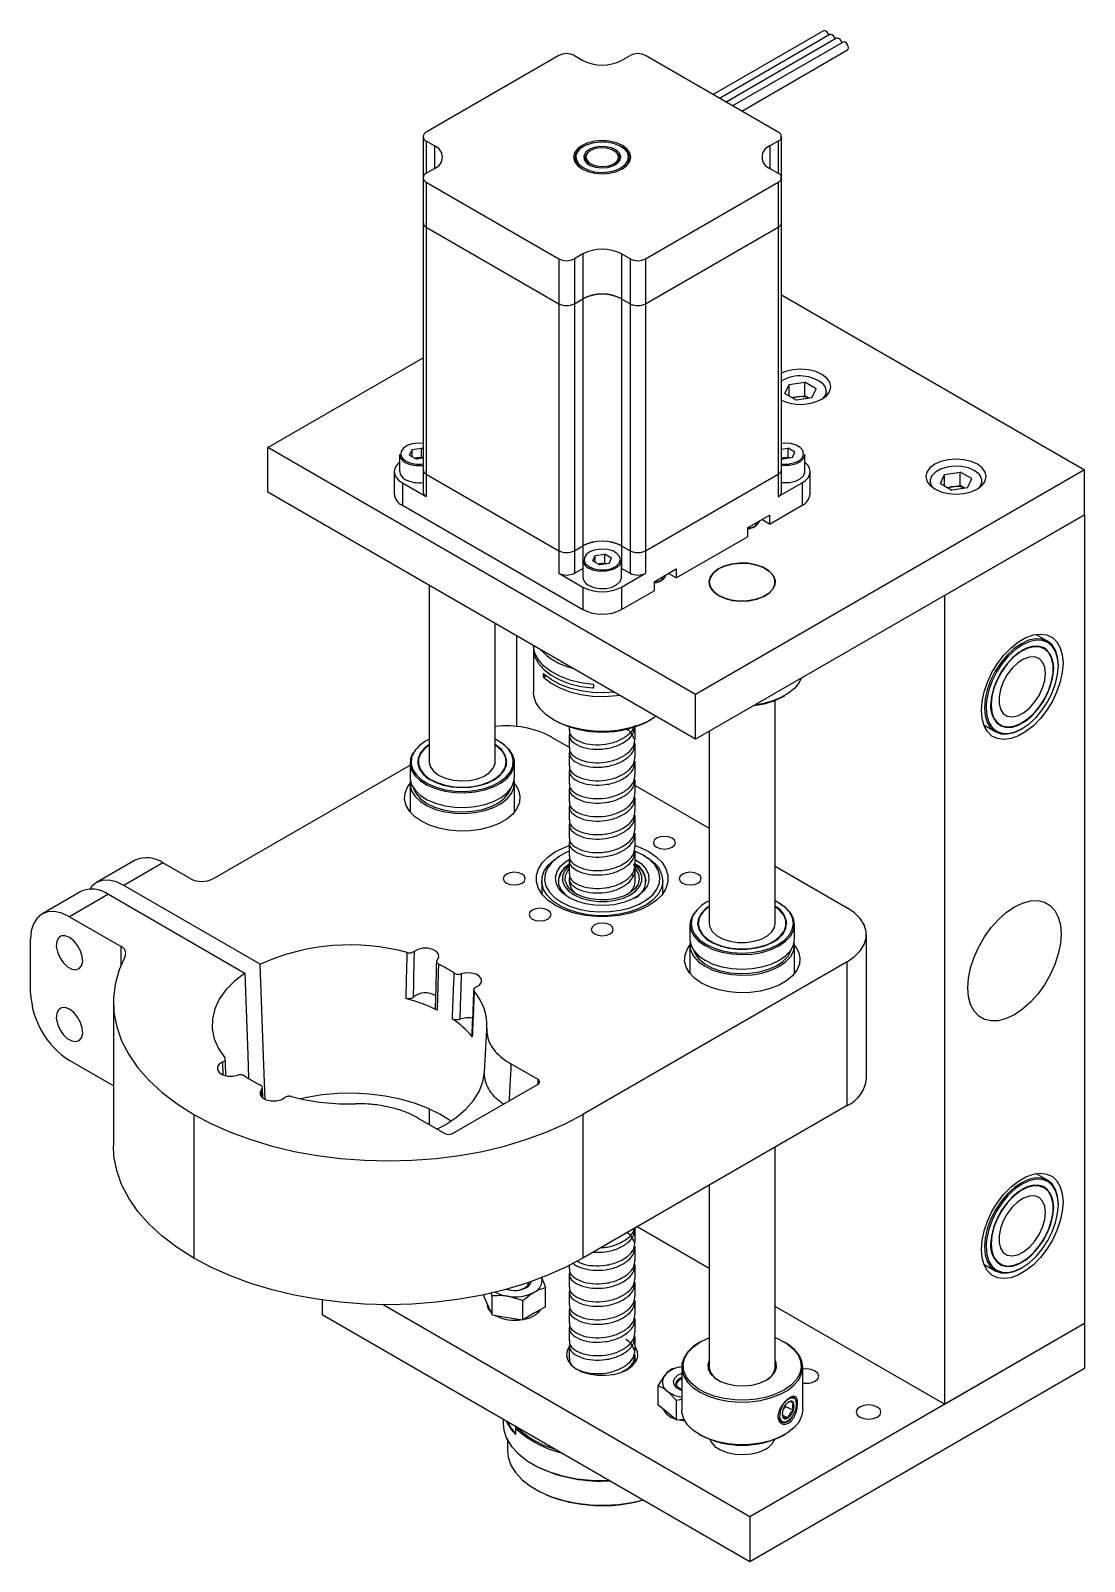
# Model space of a CAD drawing. Header units: millimetres. Extents: x -190 to 12889, y -227 to 3957.
# Drawn here: x 2743.5 to 2935.1, y 1906 to 2184.2 of the extents above; entities that cross this region are included whole.
import ezdxf

# ---------------------------------------------------------------- set-up
doc = ezdxf.new("R2010")
doc.units = ezdxf.units.MM
doc.header["$LTSCALE"] = 0.7
doc.layers.get('0').update_dxf_attribs({"color": 255})

# ---------------------------------------------------------------- blocks, each defined once
blk = doc.blocks.new('z')
at = {"color": 0}
for p, q in [((2676.25, 2551.53), (2656.18, 2539.94)), ((2677.43, 2550.85), (2657.36, 2539.26)), ((2678.62, 2550.17), (2658.54, 2538.58)), ((2679.8, 2549.49), (2659.72, 2537.9)), ((2628.13, 2547.04), (2604.02, 2533.12)), ((2630.96, 2547.04), (2632.48, 2546.16)), ((2639.55, 2546.16), (2641.07, 2547.04)), ((2668.01, 2533.12), (2643.9, 2547.04)), ((2661.38, 2536.94), (2680.63, 2548.05)), ((2603.43, 2532.3), (2603.43, 2524.83)), ((2668.6, 2524.83), (2668.6, 2532.3)), ((2605.54, 2530.61), (2604.02, 2531.48)), ((2604.02, 2531.48), (2604.02, 2525.65)), ((2605.54, 2530.61), (2605.54, 2526.52)), ((2632.62, 2530.52), (2632.48, 2530.44)), ((2633.91, 2529.78), (2633.77, 2529.7)), ((2638.26, 2529.7), (2638.12, 2529.78)), ((2639.55, 2530.44), (2639.41, 2530.52)), ((2668.01, 2531.48), (2666.49, 2530.61)), ((2666.49, 2530.61), (2666.49, 2526.52)), ((2668.01, 2531.48), (2668.01, 2525.65)), ((2604.02, 2525.65), (2605.54, 2526.52)), ((2666.49, 2526.52), (2668.01, 2525.65)), ((2603.43, 2524.83), (2603.43, 2516.66)), ((2604.02, 2524.01), (2628.13, 2510.09)), ((2604.02, 2524.01), (2604.02, 2515.85)), ((2643.9, 2510.09), (2668.01, 2524.01)), ((2668.01, 2524.01), (2668.01, 2515.85)), ((2668.6, 2516.66), (2668.6, 2524.83)), ((2603.43, 2516.66), (2603.43, 2471.76)), ((2603.43, 2516.66), (2603.43, 2516.66)), ((2604.02, 2515.85), (2628.13, 2501.93)), ((2604.02, 2515.84), (2628.13, 2501.92)), ((2604.02, 2515.84), (2604.02, 2470.95)), ((2643.9, 2501.93), (2668.01, 2515.85)), ((2643.9, 2501.92), (2668.01, 2515.84)), ((2668.01, 2515.84), (2668.01, 2470.95)), ((2668.6, 2471.76), (2668.6, 2516.66)), ((2668.6, 2516.66), (2668.6, 2516.66)), ((2628.13, 2510.09), (2628.13, 2501.93)), ((2632.48, 2510.97), (2630.96, 2510.09)), ((2630.96, 2510.09), (2630.96, 2501.93)), ((2632.48, 2510.97), (2632.48, 2502.81)), ((2641.07, 2510.09), (2639.55, 2510.97)), ((2639.55, 2510.97), (2639.55, 2502.81)), ((2641.07, 2510.09), (2641.07, 2501.93)), ((2643.9, 2510.09), (2643.9, 2501.93)), ((2628.13, 2501.92), (2628.13, 2457.03)), ((2630.96, 2501.93), (2632.48, 2502.81)), ((2630.96, 2501.92), (2632.48, 2502.8)), ((2630.96, 2501.92), (2630.96, 2457.03)), ((2632.48, 2502.8), (2632.48, 2457.9)), ((2639.55, 2502.81), (2641.07, 2501.93)), ((2639.55, 2502.8), (2641.07, 2501.92)), ((2639.55, 2502.8), (2639.55, 2457.9)), ((2641.07, 2501.92), (2641.07, 2457.03)), ((2643.9, 2501.92), (2643.9, 2457.03)), ((2598.2, 2471.41), (2598.2, 2467.32)), ((2603.43, 2471.75), (2603.43, 2467.67)), ((2604.02, 2470.95), (2628.13, 2457.03)), ((2604.02, 2470.94), (2628.13, 2457.02)), ((2604.02, 2470.94), (2604.02, 2466.86)), ((2643.9, 2457.03), (2668.01, 2470.95)), ((2643.9, 2457.02), (2668.01, 2470.94)), ((2668.01, 2470.94), (2668.01, 2466.86)), ((2668.6, 2467.67), (2668.6, 2471.75)), ((2673.82, 2467.32), (2673.82, 2471.41)), ((2599.67, 2469.37), (2599.67, 2465.28)), ((2599.67, 2469.37), (2604.02, 2466.86)), ((2668.01, 2466.86), (2672.36, 2469.37)), ((2672.36, 2469.37), (2672.36, 2465.28)), ((2599.67, 2465.28), (2632.48, 2446.34)), ((2662.42, 2461.18), (2666.45, 2463.51)), ((2666.45, 2461.87), (2665.04, 2462.69)), ((2666.45, 2461.87), (2672.36, 2465.28)), ((2666.45, 2463.51), (2666.45, 2461.87)), ((2662.42, 2461.18), (2662.42, 2459.55)), ((2663.99, 2462.09), (2663.83, 2461.51)), ((2664.36, 2461.98), (2664.59, 2462.43)), ((2628.13, 2457.02), (2628.13, 2452.94)), ((2630.96, 2457.03), (2632.48, 2457.9)), ((2630.96, 2457.02), (2632.48, 2457.9)), ((2630.96, 2457.02), (2630.96, 2452.94)), ((2632.48, 2457.9), (2632.48, 2453.81)), ((2639.55, 2457.9), (2641.07, 2457.03)), ((2639.55, 2457.9), (2641.07, 2457.02)), ((2639.55, 2457.9), (2639.55, 2453.81)), ((2641.07, 2457.02), (2641.07, 2452.94)), ((2643.9, 2457.02), (2643.9, 2452.94)), ((2649.48, 2452.08), (2662.42, 2459.55)), ((2628.13, 2452.94), (2632.48, 2450.43)), ((2630.96, 2452.94), (2632.48, 2453.81)), ((2639.55, 2453.81), (2641.07, 2452.94)), ((2639.55, 2450.43), (2643.9, 2452.94)), ((2645.45, 2451.38), (2649.48, 2453.71)), ((2647.02, 2452.29), (2646.86, 2451.71)), ((2647.39, 2452.18), (2647.61, 2452.63)), ((2649.48, 2452.08), (2648.07, 2452.89)), ((2649.48, 2453.71), (2649.48, 2452.08)), ((2632.48, 2450.43), (2632.48, 2446.34)), ((2639.55, 2450.43), (2639.55, 2446.34)), ((2639.55, 2446.34), (2645.45, 2449.75)), ((2645.45, 2451.38), (2645.45, 2449.75))]:
    blk.add_line(p, q, dxfattribs=at)
at = {"color": 30}
for p, q in [((2668.6, 2503.54), (2723.69, 2471.73)), ((2575.2, 2475.81), (2603.43, 2492.11)), ((2652.98, 2430.91), (2575.2, 2475.81)), ((2575.2, 2467.65), (2575.2, 2475.81)), ((2723.69, 2471.73), (2652.98, 2430.91)), ((2723.69, 2463.57), (2723.69, 2471.73)), ((2652.98, 2422.75), (2575.2, 2467.65)), ((2723.69, 2463.57), (2652.98, 2422.75)), ((2723.69, 2463.57), (2723.69, 2316.59)), ((2698.24, 2448.87), (2698.24, 2301.89)), ((2620.46, 2425.07), (2620.46, 2441.52)), ((2652.98, 2422.75), (2652.98, 2430.91)), ((2626.82, 2423.15), (2630.01, 2421.3)), ((2565.3, 2397.43), (2601.06, 2418.07)), ((2642.01, 2414.37), (2655.47, 2406.61)), ((2551.11, 2400.78), (2544.04, 2396.7)), ((2556.11, 2400.29), (2549.04, 2396.2)), ((2561.06, 2397.43), (2556.11, 2400.29)), ((2667.47, 2399.68), (2680.56, 2392.12)), ((2573.84, 2381.88), (2549.04, 2396.2)), ((2541.21, 2395.07), (2534.14, 2390.98)), ((2546.21, 2394.57), (2539.14, 2390.49)), ((2546.21, 2394.57), (2571.02, 2380.25)), ((2539.14, 2390.49), (2548.52, 2385.07)), ((2532.07, 2376.61), (2532.07, 2386.41)), ((2548.52, 2381.76), (2548.52, 2385.07)), ((2684.08, 2361.09), (2684.08, 2387.22)), ((2680.56, 2382.32), (2632.48, 2354.57)), ((2680.56, 2356.2), (2680.56, 2382.32)), ((2547.12, 2374.98), (2547.12, 2348.85)), ((2614.62, 2362.24), (2614.95, 2368.77)), ((2615, 2370.14), (2614.92, 2368.67)), ((2547.12, 2359.75), (2539.14, 2364.36)), ((2567.11, 2361.75), (2567.04, 2364.11)), ((2624.35, 2360.89), (2619.42, 2363.74)), ((2608.79, 2351.1), (2624.35, 2360.08)), ((2624.35, 2360.08), (2624.35, 2360.89)), ((2574.12, 2357.76), (2574.09, 2359.16)), ((2574.28, 2357.58), (2574.24, 2359.45)), ((2561.77, 2354.57), (2561.77, 2328.44)), ((2604.56, 2355.56), (2604.56, 2352.72)), ((2632.48, 2354.57), (2632.48, 2328.44)), ((2602.45, 2353.94), (2607.38, 2351.1)), ((2585.1, 2320.83), (2585.1, 2318.22)), ((2585.1, 2318.22), (2662.88, 2273.32)), ((2596.19, 2319.99), (2662.88, 2281.48)), ((2698.24, 2301.89), (2667.47, 2319.66)), ((2662.88, 2281.48), (2723.69, 2316.59)), ((2698.24, 2301.89), (2723.69, 2316.59)), ((2723.69, 2316.59), (2723.69, 2308.42)), ((2662.88, 2273.32), (2723.69, 2308.42)), ((2662.88, 2281.48), (2662.88, 2273.32))]:
    blk.add_line(p, q, dxfattribs=at)
for p, q in [((2670, 2487.22), (2672.84, 2487.66)), ((2674.91, 2486.46), (2672.84, 2487.66)), ((2672.84, 2485.21), (2672.84, 2487.66)), ((2669.24, 2485.58), (2670, 2487.22)), ((2669.24, 2485.58), (2671.32, 2484.38)), ((2670, 2485.14), (2670, 2487.22)), ((2670.51, 2484.85), (2671.42, 2484.99)), ((2674.15, 2484.82), (2671.32, 2484.38)), ((2671.42, 2484.99), (2672.84, 2485.21)), ((2673.64, 2484.74), (2672.84, 2485.21)), ((2674.15, 2484.82), (2674.91, 2486.46)), ((2677.08, 2485.77), (2677.05, 2485.48)), ((2677.08, 2485.51), (2677.08, 2485.77)), ((2599.18, 2474.51), (2599.18, 2471.41)), ((2600.97, 2474.41), (2601.43, 2475.4)), ((2600.97, 2474.41), (2602.22, 2473.68)), ((2601.43, 2475.4), (2603.14, 2475.66)), ((2601.43, 2474.14), (2601.43, 2475.4)), ((2601.95, 2473.84), (2602.28, 2473.9)), ((2603.43, 2473.87), (2602.22, 2473.68)), ((2602.28, 2473.9), (2603.14, 2474.03)), ((2603.43, 2475.49), (2603.14, 2475.66)), ((2603.14, 2474.03), (2603.14, 2475.66)), ((2603.42, 2473.87), (2603.14, 2474.03)), ((2668.6, 2475.47), (2669.81, 2475.66)), ((2668.6, 2473.85), (2668.89, 2473.68)), ((2668.61, 2473.84), (2668.95, 2473.9)), ((2670.6, 2473.95), (2668.89, 2473.68)), ((2668.95, 2473.9), (2669.81, 2474.03)), ((2671.06, 2474.94), (2669.81, 2475.66)), ((2669.81, 2474.03), (2669.81, 2475.66)), ((2670.08, 2473.87), (2669.81, 2474.03)), ((2670.6, 2473.95), (2671.06, 2474.94)), ((2672.85, 2471.41), (2672.85, 2474.51)), ((2697.53, 2469.25), (2698.28, 2470.89)), ((2698.28, 2470.89), (2701.12, 2471.33)), ((2698.28, 2468.81), (2698.28, 2470.89)), ((2703.2, 2470.13), (2701.12, 2471.33)), ((2701.12, 2468.88), (2701.12, 2471.33)), ((2695.36, 2469.45), (2695.36, 2469.19)), ((2695.39, 2469.15), (2695.36, 2469.45)), ((2697.53, 2469.25), (2699.6, 2468.05)), ((2698.8, 2468.52), (2699.7, 2468.66)), ((2702.44, 2468.49), (2699.6, 2468.05)), ((2699.7, 2468.66), (2701.12, 2468.88)), ((2701.92, 2468.41), (2701.12, 2468.88)), ((2702.44, 2468.49), (2703.2, 2470.13)), ((2705.36, 2469.45), (2705.33, 2469.15)), ((2705.36, 2469.19), (2705.36, 2469.45)), ((2698.24, 2448.87), (2723.69, 2463.57)), ((2632.51, 2455.27), (2632.51, 2452.16)), ((2634.3, 2455.17), (2634.76, 2456.15)), ((2634.3, 2455.17), (2635.55, 2454.44)), ((2634.76, 2456.15), (2636.47, 2456.42)), ((2634.76, 2454.9), (2634.76, 2456.15)), ((2635.28, 2454.6), (2635.62, 2454.65)), ((2637.27, 2454.71), (2635.55, 2454.44)), ((2635.62, 2454.65), (2636.47, 2454.79)), ((2637.73, 2455.7), (2636.47, 2456.42)), ((2636.47, 2454.79), (2636.47, 2456.42)), ((2636.75, 2454.63), (2636.47, 2454.79)), ((2637.27, 2454.71), (2637.73, 2455.7)), ((2639.51, 2452.16), (2639.51, 2455.27)), ((2604.56, 2450.7), (2604.56, 2418.66)), ((2616.56, 2418.66), (2616.56, 2443.78)), ((2716.99, 2440.6), (2714.89, 2441.81)), ((2623.51, 2439.24), (2623.51, 2431.4)), ((2716.38, 2439.22), (2716.31, 2439.26)), ((2625.36, 2434.63), (2625.28, 2434.56)), ((2625.28, 2434.56), (2625.28, 2434.23)), ((2625.55, 2434.47), (2625.28, 2434.23)), ((2625.77, 2434.29), (2625.4, 2433.96)), ((2634.5, 2432.28), (2634.28, 2432.09)), ((2634.5, 2432.24), (2634.5, 2432.56)), ((2667.47, 2389.27), (2667.47, 2429.84)), ((2669.07, 2430.6), (2669.25, 2430.71)), ((2705.82, 2429), (2705.81, 2428.5)), ((2627.17, 2426.29), (2627.31, 2426.21)), ((2630.01, 2425.03), (2630.01, 2424.44)), ((2630.01, 2423.63), (2630.01, 2421.18)), ((2642.01, 2422.81), (2642.01, 2425.03)), ((2644.71, 2426.21), (2644.85, 2426.29)), ((2655.47, 2424.18), (2655.47, 2389.27)), ((2705.4, 2425.36), (2707.49, 2424.15)), ((2708.31, 2425.41), (2708.38, 2425.37)), ((2642.01, 2419.54), (2642.01, 2421.99)), ((2601.06, 2418.49), (2601.06, 2415.84)), ((2602.56, 2418.66), (2602.56, 2418.57)), ((2618.56, 2418.57), (2618.56, 2418.66)), ((2620.06, 2415.84), (2620.06, 2418.49)), ((2630.01, 2420.36), (2630.01, 2417.91)), ((2642.01, 2416.28), (2642.01, 2418.73)), ((2630.01, 2417.09), (2630.01, 2414.65)), ((2642.01, 2413.01), (2642.01, 2415.46)), ((2601.06, 2414.74), (2601.06, 2409.54)), ((2619.04, 2413), (2619.44, 2413.89)), ((2620.06, 2409.54), (2620.06, 2414.74)), ((2630.01, 2413.83), (2630.01, 2411.38)), ((2630.01, 2410.56), (2630.01, 2408.11)), ((2642.01, 2409.75), (2642.01, 2412.2)), ((2630.01, 2407.3), (2630.01, 2404.85)), ((2642.01, 2406.48), (2642.01, 2408.93)), ((2642.01, 2403.21), (2642.01, 2405.66)), ((2628.59, 2401.71), (2628.23, 2401.51)), ((2630.01, 2404.03), (2630.01, 2401.58)), ((2642.01, 2399.95), (2642.01, 2402.4)), ((2643.79, 2401.51), (2643.44, 2401.71)), ((2630.01, 2400.76), (2630.01, 2398.31)), ((2642.01, 2396.82), (2642.01, 2399.13)), ((2625.01, 2397.02), (2625.01, 2394.66)), ((2630.01, 2397.5), (2630.01, 2396.82)), ((2641.71, 2397.68), (2641.41, 2398.32)), ((2647.01, 2394.66), (2647.01, 2397.02)), ((2651.97, 2389.1), (2651.97, 2386.45)), ((2653.53, 2390.12), (2653.37, 2389.18)), ((2653.47, 2389.27), (2653.47, 2389.18)), ((2667.35, 2388.57), (2667.47, 2389.27)), ((2669.31, 2388.26), (2669.47, 2389.18)), ((2669.47, 2389.18), (2669.47, 2389.27)), ((2670.97, 2386.45), (2670.97, 2389.1)), ((2651.97, 2385.35), (2651.97, 2380.15)), ((2670.97, 2380.15), (2670.97, 2385.35)), ((2670.29, 2384.31), (2670.35, 2384.5)), ((2680.56, 2356.2), (2632.48, 2328.44)), ((2667.47, 2308.63), (2667.47, 2348.64)), ((2716.99, 2342.62), (2714.89, 2343.83)), ((2655.47, 2341.71), (2655.47, 2308.63)), ((2716.38, 2341.24), (2716.31, 2341.28)), ((2642.01, 2331.36), (2642.01, 2333.81)), ((2655.47, 2326.58), (2642.37, 2334.15)), ((2642.01, 2328.09), (2642.01, 2330.54)), ((2705.82, 2331.02), (2705.81, 2330.51)), ((2630.01, 2327.11), (2630.01, 2326.46)), ((2642.01, 2324.83), (2642.01, 2327.28)), ((2705.4, 2327.37), (2707.49, 2326.16)), ((2708.31, 2327.42), (2708.38, 2327.38)), ((2630.01, 2325.64), (2630.01, 2323.19)), ((2642.01, 2321.56), (2642.01, 2324.01)), ((2614.53, 2321.33), (2614.53, 2321.79)), ((2614.53, 2321.33), (2615.27, 2319.72)), ((2616.02, 2321.58), (2615.8, 2322.18)), ((2616.02, 2318.11), (2616.02, 2321.58)), ((2621.6, 2320.72), (2618.81, 2321.52)), ((2621.6, 2317.25), (2621.6, 2320.72)), ((2625.68, 2319.61), (2625.68, 2323.08)), ((2630.01, 2322.38), (2630.01, 2319.93)), ((2642.01, 2318.29), (2642.01, 2320.74)), ((2615.1, 2320.09), (2615.1, 2320.06)), ((2615.27, 2319.72), (2616.02, 2318.11)), ((2616.02, 2318.11), (2618.81, 2317.68)), ((2623.64, 2318.43), (2621.6, 2317.25)), ((2625.68, 2319.61), (2623.64, 2318.43)), ((2630.01, 2319.11), (2630.01, 2316.66)), ((2618.81, 2317.68), (2621.6, 2317.25)), ((2630.01, 2315.84), (2630.01, 2313.39)), ((2642.01, 2315.03), (2642.01, 2317.48)), ((2630.01, 2312.58), (2630.01, 2310.13)), ((2642.01, 2311.76), (2642.01, 2314.21)), ((2653.87, 2313.22), (2653.69, 2313.12)), ((2669.25, 2313.12), (2669.07, 2313.22)), ((2642.01, 2309.43), (2642.01, 2310.94)), ((2646.18, 2305.25), (2647.37, 2307.13)), ((2650.44, 2308.69), (2648.57, 2308.28)), ((2650.47, 2308.63), (2650.47, 2300.87)), ((2672.47, 2300.87), (2672.47, 2308.63)), ((2646.18, 2301.78), (2646.18, 2305.25)), ((2649.53, 2302.54), (2647.86, 2304.26)), ((2650.19, 2306.36), (2650.16, 2306.34)), ((2646.18, 2301.78), (2647.86, 2300.42)), ((2650.47, 2302.74), (2649.53, 2302.54)), ((2649.53, 2299.06), (2649.53, 2302.54)), ((2668.87, 2300.83), (2669.32, 2301.49)), ((2669.32, 2301.49), (2669.32, 2301.72)), ((2669.32, 2301.49), (2670.77, 2300.8)), ((2669.83, 2302.25), (2669.48, 2301.88)), ((2671.48, 2302.12), (2671.33, 2302.1)), ((2618.01, 2299.22), (2618.01, 2298.38)), ((2647.86, 2300.42), (2649.53, 2299.06)), ((2649.53, 2299.06), (2650.89, 2299.14)), ((2649.79, 2299.08), (2651.04, 2298.85)), ((2668.8, 2299.91), (2669.83, 2299.42)), ((2670.22, 2299.22), (2670.26, 2299.27)), ((2618.76, 2295.68), (2618.76, 2293.48)), ((2620.24, 2297.55), (2620.24, 2296.45)), ((2620.26, 2297.52), (2620.26, 2296.38)), ((2620.53, 2297.77), (2620.42, 2297.75)), ((2620.55, 2297.76), (2620.44, 2297.73)), ((2653.69, 2296.39), (2653.87, 2296.28)), ((2669.07, 2296.28), (2669.25, 2296.39))]:
    blk.add_line(p, q)
at = {"color": 0, "flags": 128}
for points in [[(2677.22, 2550.73), (2677.21, 2550.76), (2677.08, 2551.05), (2676.89, 2551.31), (2676.67, 2551.49), (2676.44, 2551.57), (2676.25, 2551.53)], [(2678.4, 2550.05), (2678.39, 2550.08), (2678.26, 2550.37), (2678.07, 2550.63), (2677.85, 2550.81), (2677.62, 2550.89), (2677.43, 2550.85)], [(2679.58, 2549.36), (2679.57, 2549.4), (2679.45, 2549.69), (2679.26, 2549.95), (2679.03, 2550.13), (2678.81, 2550.21), (2678.62, 2550.17)], [(2680.8, 2548.43), (2680.75, 2548.71), (2680.63, 2549.01), (2680.44, 2549.26), (2680.21, 2549.45), (2679.99, 2549.52), (2679.8, 2549.49)], [(2680.63, 2548.05), (2680.63, 2548.05), (2680.75, 2548.2), (2680.8, 2548.43)], [(2632.34, 2530.69), (2631.51, 2530.07), (2630.99, 2529.34), (2630.81, 2528.56), (2630.99, 2527.79), (2631.51, 2527.06), (2632.34, 2526.44), (2633.41, 2525.97), (2634.67, 2525.67), (2636.01, 2525.56), (2637.36, 2525.67), (2638.61, 2525.97), (2639.69, 2526.44), (2640.52, 2527.06), (2641.04, 2527.79), (2641.21, 2528.56), (2641.04, 2529.34), (2640.52, 2530.07), (2639.69, 2530.69), (2638.61, 2531.16), (2637.36, 2531.46), (2636.01, 2531.57), (2634.67, 2531.46), (2633.41, 2531.16), (2632.34, 2530.69)], [(2632.48, 2530.44), (2631.66, 2529.82), (2631.16, 2529.08), (2631.02, 2528.3), (2631.25, 2527.53), (2631.83, 2526.82), (2632.48, 2526.36)], [(2639.41, 2526.61), (2640.2, 2527.21), (2640.68, 2527.91), (2640.81, 2528.66), (2640.59, 2529.4), (2640.03, 2530.08), (2639.17, 2530.65), (2638.08, 2531.07), (2636.83, 2531.3), (2635.52, 2531.32), (2634.25, 2531.14), (2633.11, 2530.77), (2632.19, 2530.24), (2631.55, 2529.58), (2631.24, 2528.85), (2631.28, 2528.09), (2631.68, 2527.37), (2632.4, 2526.74), (2633.38, 2526.25), (2634.56, 2525.92), (2635.85, 2525.8), (2637.15, 2525.87), (2638.37, 2526.15), (2639.41, 2526.61)], [(2633.63, 2529.94), (2632.98, 2529.42), (2632.66, 2528.81), (2632.71, 2528.16), (2633.11, 2527.57), (2633.83, 2527.08), (2634.79, 2526.75), (2635.87, 2526.62), (2636.98, 2526.7), (2637.97, 2526.98), (2638.76, 2527.43), (2639.25, 2528.01), (2639.39, 2528.65), (2639.16, 2529.27), (2638.59, 2529.82), (2637.74, 2530.24), (2636.71, 2530.47), (2635.6, 2530.5), (2634.53, 2530.32), (2633.63, 2529.94)], [(2633.77, 2529.7), (2633.14, 2529.18), (2632.85, 2528.56), (2632.95, 2527.93), (2633.41, 2527.35), (2633.7, 2527.15)], [(2638.12, 2527.35), (2638.71, 2527.84), (2638.98, 2528.42), (2638.89, 2529.01), (2638.45, 2529.55), (2637.72, 2529.97), (2636.78, 2530.22), (2635.75, 2530.28), (2634.76, 2530.12), (2633.91, 2529.78), (2633.32, 2529.29), (2633.05, 2528.71), (2633.14, 2528.12), (2633.58, 2527.58), (2634.31, 2527.16), (2635.24, 2526.91), (2636.27, 2526.85), (2637.27, 2527.01), (2638.12, 2527.35)], [(2638.33, 2527.15), (2638.89, 2527.63), (2639.18, 2528.24), (2639.08, 2528.88), (2638.61, 2529.45), (2638.26, 2529.7)], [(2639.55, 2526.36), (2640, 2526.66), (2640.67, 2527.34), (2640.99, 2528.11), (2640.94, 2528.89), (2640.53, 2529.64), (2639.78, 2530.3), (2639.55, 2530.44)], [(2599.18, 2473.12), (2599.05, 2473.01), (2598.58, 2472.51), (2598.3, 2471.97), (2598.2, 2471.41), (2598.3, 2470.84), (2598.58, 2470.3), (2599.05, 2469.8), (2599.67, 2469.37)], [(2672.36, 2469.37), (2672.98, 2469.8), (2673.44, 2470.3), (2673.73, 2470.84), (2673.82, 2471.41), (2673.73, 2471.97), (2673.44, 2472.51), (2672.98, 2473.01), (2672.85, 2473.12)]]:
    blk.add_lwpolyline(points, dxfattribs=at)
at = {"color": 30, "flags": 128}
for points in [[(2675.97, 2484.59), (2676.84, 2485.25), (2677.39, 2486.01), (2677.58, 2486.84), (2677.39, 2487.66), (2676.84, 2488.42), (2675.97, 2489.08), (2674.83, 2489.59), (2673.5, 2489.9), (2672.08, 2490.01), (2670.65, 2489.9), (2669.33, 2489.59), (2668.6, 2489.29)], [(2704.25, 2468.26), (2705.12, 2468.92), (2705.67, 2469.69), (2705.86, 2470.51), (2705.67, 2471.33), (2705.12, 2472.1), (2704.25, 2472.75), (2703.11, 2473.26), (2701.78, 2473.57), (2700.36, 2473.68), (2698.94, 2473.57), (2697.61, 2473.26), (2696.47, 2472.75), (2695.6, 2472.1), (2695.05, 2471.33), (2694.86, 2470.51), (2695.05, 2469.69), (2695.6, 2468.92), (2696.47, 2468.26), (2697.61, 2467.76), (2698.94, 2467.44), (2700.36, 2467.33), (2701.78, 2467.44), (2703.11, 2467.76), (2704.25, 2468.26)], [(2704.96, 2428.01), (2705.08, 2429.66), (2705.46, 2431.4), (2706.07, 2433.16), (2706.89, 2434.9), (2707.91, 2436.55), (2709.07, 2438.06), (2710.35, 2439.37), (2711.7, 2440.44), (2713.07, 2441.23), (2714.41, 2441.71), (2715.69, 2441.88), (2716.86, 2441.72), (2717.87, 2441.24), (2718.69, 2440.45), (2719.3, 2439.39), (2719.68, 2438.08), (2719.81, 2436.58), (2719.68, 2434.93), (2719.3, 2433.19), (2718.69, 2431.43), (2717.87, 2429.69), (2716.86, 2428.04), (2715.69, 2426.53), (2714.41, 2425.22), (2713.07, 2424.15), (2711.7, 2423.36), (2710.35, 2422.88), (2709.07, 2422.71), (2707.91, 2422.87), (2706.89, 2423.35), (2706.07, 2424.14), (2705.46, 2425.2), (2705.08, 2426.51), (2704.96, 2428.01)], [(2603.13, 2407.84), (2601.9, 2408.7), (2600.95, 2409.68), (2600.34, 2410.74), (2600.07, 2411.84), (2600.16, 2412.96), (2600.6, 2414.05), (2601.06, 2414.71)], [(2620.06, 2414.71), (2620.16, 2414.57), (2620.78, 2413.51), (2621.05, 2412.4), (2620.96, 2411.29), (2620.51, 2410.2), (2619.73, 2409.17), (2618.64, 2408.25), (2617.27, 2407.46), (2615.67, 2406.83), (2613.89, 2406.38), (2612.01, 2406.12), (2610.07, 2406.07), (2608.15, 2406.22), (2606.32, 2406.58), (2604.62, 2407.12), (2603.13, 2407.84)], [(2645.91, 2403.14), (2646.56, 2402.89), (2647.33, 2402.81), (2648.09, 2402.89), (2648.74, 2403.14), (2649.18, 2403.52), (2649.33, 2403.96), (2649.18, 2404.4), (2648.74, 2404.78), (2648.09, 2405.03), (2647.33, 2405.11), (2646.56, 2405.03), (2645.91, 2404.78), (2645.48, 2404.4), (2645.33, 2403.96), (2645.48, 2403.52), (2645.91, 2403.14)], [(2627.53, 2392.53), (2626.18, 2393.45), (2625.14, 2394.5), (2624.42, 2395.64), (2624.06, 2396.82), (2624.06, 2398.03), (2624.42, 2399.22), (2625.14, 2400.36), (2626.18, 2401.4), (2627.53, 2402.33), (2629.13, 2403.1), (2630.01, 2403.43)], [(2642.03, 2403.42), (2642.9, 2403.1), (2644.5, 2402.33), (2645.84, 2401.4), (2646.89, 2400.36), (2647.6, 2399.22), (2647.97, 2398.03), (2647.97, 2396.82), (2647.6, 2395.64), (2646.89, 2394.5), (2645.84, 2393.45), (2644.5, 2392.53), (2642.9, 2391.75), (2641.09, 2391.15), (2639.12, 2390.74), (2637.06, 2390.53), (2634.97, 2390.53), (2632.91, 2390.74), (2630.94, 2391.15), (2629.13, 2391.75), (2627.53, 2392.53), (2627.53, 2392.53)], [(2621.43, 2398.24), (2620.78, 2398.5), (2620.01, 2398.58), (2619.25, 2398.5), (2618.6, 2398.24), (2618.17, 2397.87), (2618.01, 2397.43), (2618.17, 2396.99), (2618.6, 2396.61), (2619.25, 2396.36), (2620.01, 2396.27), (2620.78, 2396.36), (2621.43, 2396.61), (2621.86, 2396.99), (2622.01, 2397.43), (2621.86, 2397.87), (2621.43, 2398.24)], [(2653.43, 2398.24), (2652.78, 2398.5), (2652.01, 2398.58), (2651.25, 2398.5), (2650.6, 2398.24), (2650.17, 2397.87), (2650.01, 2397.43), (2650.17, 2396.99), (2650.6, 2396.61), (2651.25, 2396.36), (2652.01, 2396.27), (2652.78, 2396.36), (2653.43, 2396.61), (2653.86, 2396.99), (2654.01, 2397.43), (2653.86, 2397.87), (2653.43, 2398.24)], [(2549.04, 2396.2), (2547.66, 2396.84), (2546.33, 2397.14), (2545.11, 2397.1), (2544.04, 2396.7), (2543.16, 2395.97), (2542.83, 2395.53)], [(2702.48, 2377.59), (2702.61, 2379.36), (2702.99, 2381.23), (2703.62, 2383.14), (2704.47, 2385.03), (2705.51, 2386.84), (2706.72, 2388.52), (2708.06, 2390.02), (2709.49, 2391.28), (2710.97, 2392.28), (2712.44, 2392.99), (2713.87, 2393.37), (2715.21, 2393.42), (2716.42, 2393.14), (2717.47, 2392.54), (2718.32, 2391.63), (2718.94, 2390.44), (2719.32, 2389.01), (2719.45, 2387.38), (2719.32, 2385.61), (2718.94, 2383.74), (2718.32, 2381.83), (2717.47, 2379.94), (2716.42, 2378.13), (2715.21, 2376.45), (2713.87, 2374.95), (2712.44, 2373.69), (2710.97, 2372.69), (2709.49, 2371.99), (2708.06, 2371.6), (2706.72, 2371.55), (2705.51, 2371.83), (2704.47, 2372.44), (2703.62, 2373.34), (2702.99, 2374.53), (2702.61, 2375.96), (2702.48, 2377.59)], [(2539.14, 2390.49), (2537.76, 2391.13), (2536.43, 2391.43), (2535.21, 2391.38), (2534.14, 2390.98), (2533.26, 2390.25), (2532.61, 2389.22), (2532.2, 2387.92), (2532.07, 2386.41)], [(2626.11, 2391.71), (2625.47, 2391.96), (2624.7, 2392.05), (2623.93, 2391.96), (2623.29, 2391.71), (2622.85, 2391.34), (2622.7, 2390.9), (2622.85, 2390.46), (2623.29, 2390.08), (2623.93, 2389.83), (2624.7, 2389.74), (2625.47, 2389.83), (2626.11, 2390.08), (2626.55, 2390.46), (2626.7, 2390.9), (2626.55, 2391.34), (2626.11, 2391.71)], [(2680.56, 2382.32), (2681.91, 2383.25), (2682.95, 2384.3), (2683.67, 2385.43), (2684.03, 2386.62), (2684.03, 2387.83), (2683.67, 2389.02), (2682.95, 2390.15), (2681.91, 2391.2), (2680.56, 2392.12)], [(2637.43, 2389.01), (2636.78, 2389.26), (2636.01, 2389.35), (2635.25, 2389.26), (2634.6, 2389.01), (2634.17, 2388.63), (2634.01, 2388.19), (2634.17, 2387.75), (2634.6, 2387.38), (2635.25, 2387.13), (2636.01, 2387.04), (2636.78, 2387.13), (2637.43, 2387.38), (2637.86, 2387.75), (2638.01, 2388.19), (2637.86, 2388.63), (2637.43, 2389.01)], [(2539.14, 2386.73), (2538.36, 2387.03), (2537.66, 2387), (2537.13, 2386.64), (2536.81, 2385.98), (2536.74, 2385.11), (2536.94, 2384.11), (2537.37, 2383.1), (2538, 2382.18), (2538.74, 2381.45), (2539.54, 2380.99), (2540.28, 2380.85), (2540.91, 2381.06), (2541.34, 2381.57), (2541.54, 2382.34), (2541.47, 2383.29), (2541.15, 2384.31), (2540.62, 2385.29), (2539.92, 2386.13), (2539.14, 2386.73)], [(2606.01, 2382.63), (2606.32, 2383.14), (2606.27, 2383.69), (2605.87, 2384.19), (2605.19, 2384.56), (2604.31, 2384.76), (2603.36, 2384.76), (2602.48, 2384.56), (2601.8, 2384.18)], [(2654.04, 2378.45), (2652.81, 2379.31), (2651.86, 2380.28), (2651.25, 2381.35), (2650.98, 2382.45), (2651.07, 2383.57), (2651.51, 2384.66), (2651.97, 2385.31)], [(2670.97, 2385.31), (2671.07, 2385.18), (2671.69, 2384.12), (2671.96, 2383.01), (2671.87, 2381.9), (2671.43, 2380.81), (2670.64, 2379.78), (2669.55, 2378.86), (2668.18, 2378.07), (2666.58, 2377.44), (2664.81, 2376.99), (2662.92, 2376.73), (2660.98, 2376.68), (2659.07, 2376.83), (2657.23, 2377.19), (2655.54, 2377.73), (2654.04, 2378.45)], [(2549.27, 2383.35), (2548.16, 2380.83), (2547.45, 2378.27), (2547.14, 2375.68), (2547.23, 2373.08), (2547.73, 2370.5), (2548.62, 2367.96), (2549.91, 2365.47), (2551.58, 2363.06), (2553.62, 2360.75), (2556.01, 2358.55), (2558.73, 2356.48), (2561.77, 2354.57)], [(2574.72, 2357.35), (2574.5, 2363.53), (2573.84, 2381.88)], [(2571.02, 2380.25), (2569.12, 2378.79), (2567.56, 2377.2), (2566.36, 2375.51), (2565.54, 2373.75), (2565.12, 2371.94), (2565.09, 2370.11), (2565.46, 2368.3), (2566.22, 2366.53), (2567.37, 2364.83)], [(2571.02, 2380.25), (2571.55, 2365.39), (2571.7, 2361.15)], [(2613.06, 2377.68), (2613.72, 2378.07), (2614.07, 2378.58), (2614.07, 2379.12), (2613.72, 2379.63), (2613.07, 2380.03), (2612.21, 2380.26), (2611.27, 2380.28), (2610.37, 2380.11)], [(2539.14, 2373.67), (2538.36, 2373.97), (2537.66, 2373.94), (2537.13, 2373.57), (2536.81, 2372.92), (2536.74, 2372.05), (2536.94, 2371.05), (2537.37, 2370.03), (2538, 2369.11), (2538.74, 2368.38), (2539.54, 2367.93), (2540.28, 2367.79), (2540.91, 2367.99), (2541.34, 2368.51), (2541.54, 2369.28), (2541.47, 2370.23), (2541.15, 2371.25), (2540.62, 2372.23), (2539.92, 2373.07), (2539.14, 2373.67)], [(2567.04, 2364.11), (2566.38, 2363.72), (2566.03, 2363.21), (2566.03, 2362.67), (2566.38, 2362.16), (2567.03, 2361.76), (2567.89, 2361.53), (2568.83, 2361.51), (2569.73, 2361.68)], [(2605.96, 2351.91), (2607.43, 2352.7), (2609.47, 2354.03), (2611.2, 2355.49), (2612.6, 2357.07), (2613.64, 2358.74), (2614.32, 2360.48), (2614.62, 2362.24)], [(2574.09, 2359.16), (2573.79, 2358.65), (2573.83, 2358.1), (2574.23, 2357.6), (2574.92, 2357.23), (2575.8, 2357.03), (2576.74, 2357.03), (2577.62, 2357.23), (2578.3, 2357.61)], [(2608.47, 2353.34), (2608.42, 2353.37), (2606.46, 2354.6), (2604.26, 2355.69), (2601.85, 2356.6), (2599.26, 2357.35), (2596.53, 2357.9), (2593.71, 2358.26), (2590.83, 2358.42), (2587.94, 2358.37), (2585.08, 2358.12), (2582.3, 2357.67), (2581.13, 2357.41)], [(2561.77, 2354.57), (2564.98, 2352.87), (2568.44, 2351.33), (2572.12, 2349.98), (2575.99, 2348.82), (2580.02, 2347.85), (2584.18, 2347.1), (2588.44, 2346.55), (2592.76, 2346.22), (2597.12, 2346.11), (2601.48, 2346.22), (2605.81, 2346.55), (2610.06, 2347.1), (2614.22, 2347.85), (2618.25, 2348.82), (2622.12, 2349.98), (2625.8, 2351.33), (2629.26, 2352.87), (2632.48, 2354.57)], [(2561.77, 2328.44), (2558.73, 2330.35), (2556.01, 2332.42), (2553.62, 2334.62), (2551.58, 2336.93), (2549.91, 2339.34), (2548.62, 2341.83), (2547.73, 2344.37), (2547.23, 2346.95), (2547.12, 2348.85)], [(2704.96, 2330.02), (2705.08, 2331.67), (2705.46, 2333.41), (2706.07, 2335.18), (2706.89, 2336.92), (2707.91, 2338.57), (2709.07, 2340.07), (2710.35, 2341.38), (2711.7, 2342.45), (2713.07, 2343.24), (2714.41, 2343.73), (2715.69, 2343.9), (2716.86, 2343.73), (2717.87, 2343.25), (2718.69, 2342.47), (2719.3, 2341.4), (2719.68, 2340.1), (2719.81, 2338.6), (2719.68, 2336.95), (2719.3, 2335.21), (2718.69, 2333.44), (2717.87, 2331.7), (2716.86, 2330.05), (2715.69, 2328.55), (2714.41, 2327.24), (2713.07, 2326.17), (2711.7, 2325.38), (2710.35, 2324.89), (2709.07, 2324.72), (2707.91, 2324.88), (2706.89, 2325.37), (2706.07, 2326.15), (2705.46, 2327.22), (2705.08, 2328.52), (2704.96, 2330.02)], [(2632.48, 2328.44), (2629.26, 2326.74), (2625.8, 2325.2), (2622.12, 2323.85), (2618.25, 2322.69), (2614.22, 2321.72), (2610.06, 2320.97), (2605.81, 2320.42), (2601.48, 2320.09), (2597.12, 2319.98), (2592.76, 2320.09), (2588.44, 2320.42), (2584.18, 2320.97), (2580.02, 2321.72), (2575.99, 2322.69), (2572.12, 2323.85), (2568.44, 2325.2), (2564.98, 2326.74), (2561.77, 2328.44)], [(2630.01, 2312.32), (2629.65, 2311.63), (2629.52, 2310.77), (2629.74, 2309.9), (2630.29, 2309.09), (2631.16, 2308.38), (2632.29, 2307.8), (2633.61, 2307.39), (2635.07, 2307.16), (2636.58, 2307.14), (2638.06, 2307.31), (2639.43, 2307.68), (2640.61, 2308.22)], [(2640.61, 2308.22), (2641.55, 2308.91), (2642.18, 2309.69), (2642.49, 2310.55), (2642.44, 2311.42), (2642.05, 2312.26), (2642.01, 2312.32)], [(2674.73, 2306.08), (2675.22, 2306.5), (2675.39, 2307), (2675.22, 2307.49), (2674.73, 2307.92), (2674, 2308.2), (2673.14, 2308.3), (2672.47, 2308.24)], [(2686.04, 2299.55), (2686.53, 2299.97), (2686.7, 2300.47), (2686.53, 2300.96), (2686.04, 2301.38), (2685.31, 2301.67), (2684.45, 2301.76), (2683.59, 2301.67), (2682.86, 2301.38), (2682.37, 2300.96), (2682.2, 2300.47), (2682.37, 2299.97), (2682.86, 2299.55), (2683.59, 2299.27), (2684.45, 2299.17), (2685.31, 2299.27), (2686.04, 2299.55)], [(2655.6, 2295.47), (2655.82, 2295.01), (2656.51, 2294.23), (2657.5, 2293.58), (2658.75, 2293.09), (2660.16, 2292.8), (2661.66, 2292.72), (2663.14, 2292.85), (2664.52, 2293.2), (2665.71, 2293.73)]]:
    blk.add_lwpolyline(points, dxfattribs=at)
at = {"flags": 128}
for points in [[(2603.43, 2476.53), (2602.54, 2476.58), (2601.48, 2476.45), (2600.55, 2476.13), (2599.85, 2475.65), (2599.45, 2475.06), (2599.41, 2474.44), (2599.72, 2473.84), (2600.35, 2473.33)], [(2668.6, 2472.82), (2668.94, 2472.78), (2670.02, 2472.81), (2671.04, 2473.04), (2671.86, 2473.44), (2672.42, 2473.98), (2672.64, 2474.59), (2672.51, 2475.22), (2672.03, 2475.78), (2671.26, 2476.22), (2670.29, 2476.5), (2669.21, 2476.58), (2668.6, 2476.53)], [(2602.28, 2473.9), (2602.09, 2473.86), (2601.97, 2473.83)], [(2672.85, 2474.51), (2672.84, 2474.43), (2672.61, 2473.78), (2672.02, 2473.2), (2671.14, 2472.77), (2670.06, 2472.53), (2668.91, 2472.5), (2668.6, 2472.54)], [(2668.95, 2473.9), (2668.76, 2473.86), (2668.64, 2473.83)], [(2668.6, 2469.43), (2668.91, 2469.4), (2670.06, 2469.43), (2671.14, 2469.67), (2672.02, 2470.1), (2672.61, 2470.67), (2672.84, 2471.32), (2672.85, 2471.41)], [(2704.6, 2470.87), (2704.49, 2470.99), (2703.68, 2471.61), (2702.61, 2472.07), (2701.36, 2472.34), (2700.03, 2472.4), (2698.72, 2472.23), (2697.54, 2471.86), (2696.6, 2471.32), (2695.96, 2470.64), (2695.86, 2470.46)], [(2633.68, 2454.08), (2634.56, 2453.72), (2635.61, 2453.54), (2636.69, 2453.57), (2637.7, 2453.79), (2638.53, 2454.2), (2639.09, 2454.74), (2639.31, 2455.35), (2639.18, 2455.97), (2638.7, 2456.54), (2637.93, 2456.98), (2636.96, 2457.26), (2635.88, 2457.33), (2634.81, 2457.21), (2633.88, 2456.88), (2633.18, 2456.41), (2632.78, 2455.82), (2632.74, 2455.19), (2633.05, 2454.59), (2633.68, 2454.08)], [(2639.51, 2455.27), (2639.51, 2455.18), (2639.27, 2454.53), (2638.68, 2453.96), (2637.81, 2453.53), (2636.73, 2453.29), (2635.58, 2453.26), (2634.48, 2453.45), (2633.54, 2453.84)], [(2635.62, 2454.65), (2635.43, 2454.62), (2635.31, 2454.58)], [(2657.23, 2453.77), (2658.42, 2454.3), (2659.8, 2454.65), (2661.28, 2454.78), (2662.78, 2454.7), (2664.19, 2454.41), (2665.44, 2453.92), (2666.43, 2453.27), (2667.11, 2452.5), (2667.44, 2451.65), (2667.4, 2450.78), (2666.98, 2449.95), (2666.21, 2449.2), (2665.15, 2448.59), (2663.85, 2448.14), (2662.41, 2447.9), (2660.9, 2447.87), (2659.44, 2448.06), (2658.1, 2448.46), (2656.97, 2449.03), (2656.12, 2449.75), (2655.61, 2450.57), (2655.47, 2451.43), (2655.71, 2452.29), (2656.31, 2453.09), (2657.23, 2453.77)], [(2658.16, 2454.21), (2657.02, 2453.65), (2656.16, 2452.94), (2655.63, 2452.12), (2655.47, 2451.26), (2655.69, 2450.4), (2656.26, 2449.6), (2657.17, 2448.91), (2658.35, 2448.37), (2659.72, 2448.01), (2661.2, 2447.86), (2662.7, 2447.93), (2664.12, 2448.22), (2665.38, 2448.69), (2666.39, 2449.34), (2667.09, 2450.11), (2667.43, 2450.95), (2667.41, 2451.82), (2667.01, 2452.65), (2666.26, 2453.41), (2665.21, 2454.03), (2663.93, 2454.48), (2662.49, 2454.74), (2660.99, 2454.77), (2659.51, 2454.6), (2658.16, 2454.21)], [(2633.54, 2450.74), (2634.48, 2450.35), (2635.58, 2450.16), (2636.73, 2450.19), (2637.81, 2450.43), (2638.68, 2450.86), (2639.27, 2451.43), (2639.51, 2452.08), (2639.51, 2452.16)], [(2718.96, 2436.17), (2718.96, 2436.25), (2718.83, 2437.69), (2718.45, 2438.93), (2717.83, 2439.91), (2716.99, 2440.6), (2715.97, 2440.98), (2714.81, 2441.03), (2713.55, 2440.74), (2712.24, 2440.13), (2710.93, 2439.23), (2709.67, 2438.06), (2708.51, 2436.67), (2707.49, 2435.12), (2706.65, 2433.46), (2706.03, 2431.76), (2705.65, 2430.09), (2705.52, 2428.5), (2705.52, 2428.5)], [(2705.81, 2428.5), (2705.93, 2427.09), (2706.31, 2425.88), (2706.91, 2424.92), (2707.73, 2424.24), (2708.73, 2423.87), (2709.86, 2423.83), (2711.1, 2424.11), (2712.38, 2424.7), (2713.66, 2425.59), (2714.9, 2426.73), (2716.03, 2428.09), (2717.03, 2429.61), (2717.85, 2431.23), (2718.46, 2432.9), (2718.83, 2434.54), (2718.96, 2436.09), (2718.83, 2437.5), (2718.46, 2438.71), (2717.85, 2439.67), (2717.03, 2440.35), (2716.03, 2440.72), (2714.9, 2440.76), (2713.66, 2440.48), (2712.38, 2439.89), (2711.1, 2439), (2709.86, 2437.86), (2708.73, 2436.5), (2707.73, 2434.98), (2706.91, 2433.36), (2706.31, 2431.69), (2705.93, 2430.05), (2705.82, 2429)], [(2634.28, 2432.74), (2632.15, 2433.03), (2630.15, 2433.52), (2628.32, 2434.2), (2626.72, 2435.06), (2625.41, 2436.07), (2624.42, 2437.19), (2623.79, 2438.39), (2623.52, 2439.64), (2623.52, 2439.76)], [(2623.53, 2439.56), (2623.52, 2438.99), (2623.79, 2437.74), (2624.42, 2436.53), (2625.41, 2435.41), (2626.72, 2434.41), (2628.32, 2433.55), (2630.15, 2432.86), (2632.15, 2432.37), (2634.28, 2432.09)], [(2718.11, 2435.6), (2717.98, 2436.9), (2717.61, 2438.01), (2717.01, 2438.86), (2716.21, 2439.42), (2715.24, 2439.68), (2714.15, 2439.61), (2712.98, 2439.22), (2711.78, 2438.53), (2710.61, 2437.56), (2709.52, 2436.37), (2708.55, 2435), (2707.75, 2433.51), (2707.15, 2431.96), (2706.78, 2430.44), (2706.65, 2428.99), (2706.78, 2427.69), (2707.15, 2426.58), (2707.75, 2425.73), (2708.55, 2425.17), (2709.52, 2424.91), (2710.61, 2424.98), (2711.78, 2425.37), (2712.98, 2426.06), (2714.15, 2427.03), (2715.24, 2428.22), (2716.21, 2429.59), (2717.01, 2431.08), (2717.61, 2432.63), (2717.98, 2434.15), (2718.11, 2435.6)], [(2706.72, 2429.03), (2706.86, 2427.7), (2707.25, 2426.59), (2707.88, 2425.74), (2708.72, 2425.2), (2709.73, 2424.99), (2710.87, 2425.13), (2712.07, 2425.6), (2713.3, 2426.38), (2714.47, 2427.44), (2715.56, 2428.72), (2716.49, 2430.17), (2717.23, 2431.73), (2717.74, 2433.3), (2718, 2434.83), (2718, 2436.25), (2717.74, 2437.48), (2717.23, 2438.46), (2716.49, 2439.16), (2715.56, 2439.53), (2714.47, 2439.57), (2713.3, 2439.27), (2712.07, 2438.64), (2710.87, 2437.72), (2709.73, 2436.54), (2708.72, 2435.16), (2707.88, 2433.65), (2707.25, 2432.07), (2706.86, 2430.51), (2706.72, 2429.03)], [(2716.62, 2434.74), (2716.49, 2435.89), (2716.1, 2436.8), (2715.47, 2437.43), (2714.65, 2437.74), (2713.69, 2437.71), (2712.65, 2437.34), (2711.59, 2436.65), (2710.57, 2435.68), (2709.68, 2434.51), (2708.95, 2433.19), (2708.44, 2431.82), (2708.17, 2430.48), (2708.17, 2429.25), (2708.44, 2428.21), (2708.95, 2427.43), (2709.68, 2426.96), (2710.57, 2426.82), (2711.59, 2427.02), (2712.65, 2427.56), (2713.69, 2428.39), (2714.65, 2429.47), (2715.47, 2430.73), (2716.1, 2432.08), (2716.49, 2433.45), (2716.62, 2434.74)], [(2638.15, 2431.31), (2636.43, 2431.21), (2634.25, 2431.27), (2632.13, 2431.56), (2630.12, 2432.06), (2628.29, 2432.74), (2626.7, 2433.6), (2625.4, 2434.61)], [(2625.4, 2433.96), (2626.7, 2432.95), (2628.29, 2432.09), (2630.12, 2431.4), (2632.13, 2430.91), (2634.25, 2430.62), (2636.43, 2430.55), (2638.59, 2430.7), (2639.09, 2430.77)], [(2672.22, 2433.85), (2671.85, 2433.1), (2671.04, 2432.06), (2669.91, 2431.13), (2668.52, 2430.32), (2666.9, 2429.67), (2665.1, 2429.2), (2663.8, 2428.99)], [(2645.79, 2426.9), (2644.43, 2426.06), (2642.75, 2425.32), (2640.87, 2424.75), (2638.86, 2424.37), (2636.76, 2424.19), (2634.64, 2424.22), (2632.56, 2424.46), (2630.58, 2424.9), (2628.76, 2425.52), (2627.14, 2426.31), (2625.78, 2427.25), (2624.71, 2428.31), (2623.97, 2429.46), (2623.58, 2430.66), (2623.51, 2431.4)], [(2705.52, 2428.5), (2705.65, 2427.06), (2706.03, 2425.83), (2706.65, 2424.84), (2707.49, 2424.15), (2708.51, 2423.77), (2709.67, 2423.73), (2710.93, 2424.01), (2712.24, 2424.62), (2712.31, 2424.66)], [(2601.6, 2420.32), (2601.16, 2419.28), (2601.07, 2418.2), (2601.35, 2417.14), (2601.98, 2416.13), (2602.95, 2415.21), (2604.2, 2414.42), (2605.7, 2413.78), (2607.39, 2413.32), (2609.2, 2413.07), (2611.06, 2413.02), (2612.9, 2413.18), (2614.65, 2413.54), (2616.24, 2414.1), (2617.62, 2414.82), (2618.72, 2415.69), (2619.51, 2416.66), (2619.96, 2417.71), (2620.04, 2418.78), (2619.77, 2419.84), (2619.13, 2420.85), (2618.17, 2421.77), (2617.2, 2422.41)], [(2601.79, 2420.45), (2601.35, 2419.43), (2601.27, 2418.37), (2601.54, 2417.33), (2602.16, 2416.34), (2603.11, 2415.44), (2604.34, 2414.67), (2605.8, 2414.04), (2607.45, 2413.59), (2609.22, 2413.34), (2611.05, 2413.29), (2612.85, 2413.45), (2614.56, 2413.81), (2616.12, 2414.35), (2617.47, 2415.06), (2618.55, 2415.91), (2619.32, 2416.86), (2619.76, 2417.89), (2619.84, 2418.94), (2619.57, 2419.98), (2618.95, 2420.97), (2618.01, 2421.87), (2616.78, 2422.65), (2616.56, 2422.76)], [(2604.56, 2421.8), (2603.65, 2421.1), (2602.92, 2420.22), (2602.53, 2419.27), (2602.48, 2418.29), (2602.79, 2417.33), (2603.44, 2416.42), (2604.4, 2415.62), (2605.63, 2414.95), (2607.07, 2414.44), (2608.67, 2414.11), (2610.35, 2413.98), (2612.04, 2414.06), (2613.66, 2414.34), (2615.15, 2414.8), (2616.43, 2415.44), (2617.46, 2416.21), (2618.19, 2417.1), (2618.19, 2417.1)], [(2603.02, 2420.2), (2602.62, 2419.22), (2602.59, 2418.23), (2602.94, 2417.25), (2603.64, 2416.34), (2604.67, 2415.53), (2605.97, 2414.87), (2607.48, 2414.39), (2609.14, 2414.11), (2610.87, 2414.04), (2612.58, 2414.19), (2614.2, 2414.54), (2615.64, 2415.09), (2616.85, 2415.81), (2617.77, 2416.65), (2618.34, 2417.59), (2618.56, 2418.59), (2618.4, 2419.58), (2617.87, 2420.53), (2617, 2421.39), (2616.56, 2421.71)], [(2604.56, 2421.72), (2603.65, 2421.02), (2602.92, 2420.13)], [(2604.56, 2421.71), (2603.77, 2421.1), (2603.02, 2420.2)], [(2618.19, 2417.1), (2618.59, 2418.05), (2618.63, 2419.02), (2618.32, 2419.98), (2617.68, 2420.89), (2616.72, 2421.69), (2616.56, 2421.8)], [(2602.92, 2420.13), (2602.53, 2419.18), (2602.46, 2418.57)], [(2604.56, 2418.66), (2604.56, 2418.53), (2604.81, 2417.67), (2605.41, 2416.88), (2606.34, 2416.19), (2607.53, 2415.67), (2608.91, 2415.32), (2610.4, 2415.19), (2611.9, 2415.28), (2613.31, 2415.58), (2614.55, 2416.07), (2615.54, 2416.72), (2616.21, 2417.5)], [(2616.21, 2417.5), (2616.53, 2418.35), (2616.56, 2418.66)], [(2618.1, 2417.03), (2618.5, 2418.01), (2618.56, 2418.57)], [(2601.06, 2415.84), (2601.07, 2415.55), (2601.35, 2414.49), (2601.98, 2413.48), (2602.95, 2412.56), (2604.2, 2411.76), (2605.7, 2411.13), (2607.39, 2410.67), (2609.2, 2410.41), (2611.06, 2410.36), (2612.9, 2410.52), (2614.65, 2410.89), (2616.24, 2411.45), (2617.62, 2412.17), (2618.72, 2413.04), (2619.51, 2414.01)], [(2601.11, 2415.29), (2601.07, 2414.45), (2601.35, 2413.39), (2601.98, 2412.37), (2602.95, 2411.45), (2604.2, 2410.66), (2605.7, 2410.02), (2607.39, 2409.57), (2609.2, 2409.31), (2611.06, 2409.26), (2612.9, 2409.42), (2614.65, 2409.79), (2616.24, 2410.34), (2617.62, 2411.07), (2618.72, 2411.93), (2619.51, 2412.91), (2619.96, 2413.95), (2620.04, 2415.02), (2620.01, 2415.29)], [(2619.51, 2414.01), (2619.96, 2415.05), (2620.06, 2415.84)], [(2601.68, 2413.89), (2601.68, 2413.88), (2602.16, 2412.86), (2602.99, 2411.92), (2604.13, 2411.1), (2605.52, 2410.43), (2607.13, 2409.93), (2608.87, 2409.63), (2610.69, 2409.54), (2612.5, 2409.66), (2614.23, 2409.99), (2615.81, 2410.52), (2617.17, 2411.21), (2618.26, 2412.05), (2619.04, 2413)], [(2628.24, 2392.53), (2626.97, 2393.4), (2626, 2394.39), (2625.35, 2395.47), (2625.04, 2396.59), (2625.08, 2397.73), (2625.48, 2398.85), (2626.21, 2399.9), (2627.26, 2400.87), (2628.23, 2401.51)], [(2630.01, 2402.4), (2629.31, 2402.09), (2627.94, 2401.3), (2626.84, 2400.38), (2626.06, 2399.35), (2625.61, 2398.27), (2625.52, 2397.15), (2625.79, 2396.04), (2626.41, 2394.98), (2627.35, 2394), (2628.59, 2393.14)], [(2643.79, 2401.51), (2644.46, 2401.09), (2645.58, 2400.15), (2646.4, 2399.12), (2646.88, 2398.01), (2647.01, 2396.88), (2646.79, 2395.75), (2646.22, 2394.66), (2645.33, 2393.64), (2644.13, 2392.74), (2642.68, 2391.97), (2641.01, 2391.36), (2639.18, 2390.94), (2637.25, 2390.71), (2635.27, 2390.68), (2633.33, 2390.86), (2631.46, 2391.24), (2629.75, 2391.8), (2628.24, 2392.53)], [(2628.59, 2393.14), (2630.08, 2392.43), (2631.77, 2391.88), (2633.61, 2391.53), (2635.53, 2391.37), (2637.46, 2391.42), (2639.35, 2391.68), (2641.12, 2392.13), (2642.72, 2392.77), (2644.09, 2393.56), (2645.19, 2394.48), (2645.97, 2395.5), (2646.41, 2396.59), (2646.5, 2397.71), (2646.23, 2398.82), (2645.62, 2399.88), (2644.68, 2400.85), (2643.44, 2401.71), (2641.95, 2402.43)], [(2630, 2393.96), (2628.88, 2394.76), (2628.08, 2395.67), (2627.62, 2396.66), (2627.53, 2397.69), (2627.8, 2398.7), (2628.44, 2399.66), (2629.41, 2400.52), (2630.13, 2400.97)], [(2630.01, 2400.07), (2629.05, 2399.29), (2628.37, 2398.38), (2628.04, 2397.39), (2628.09, 2396.4), (2628.5, 2395.43), (2629.27, 2394.53), (2630.18, 2393.86)], [(2630.01, 2399.78), (2629.87, 2399.66), (2629.17, 2398.81), (2628.81, 2397.9), (2628.81, 2396.96), (2629.17, 2396.05), (2629.87, 2395.2), (2630.89, 2394.47)], [(2631.24, 2394.67), (2630.27, 2395.38), (2629.61, 2396.2), (2629.29, 2397.09), (2629.33, 2397.99), (2629.74, 2398.87), (2630.01, 2399.21)], [(2642.01, 2400.9), (2642.02, 2400.9), (2643.14, 2400.1), (2643.95, 2399.19), (2644.41, 2398.2), (2644.5, 2397.17), (2644.22, 2396.16), (2643.59, 2395.2), (2642.62, 2394.34), (2641.36, 2393.61), (2639.87, 2393.06), (2638.21, 2392.69), (2636.46, 2392.53), (2634.68, 2392.58), (2632.97, 2392.85), (2631.38, 2393.31), (2630, 2393.96)], [(2630.89, 2394.47), (2632.16, 2393.88), (2633.62, 2393.48), (2635.2, 2393.27), (2636.83, 2393.27), (2638.41, 2393.48), (2639.87, 2393.88), (2641.14, 2394.47), (2642.15, 2395.2), (2642.86, 2396.05), (2643.22, 2396.96), (2643.22, 2397.9), (2642.86, 2398.81), (2642.15, 2399.66), (2642, 2399.79)], [(2642.04, 2399.19), (2642.13, 2399.08), (2642.62, 2398.22), (2642.76, 2397.32), (2642.53, 2396.42), (2641.95, 2395.58), (2641.06, 2394.84), (2639.89, 2394.24), (2638.51, 2393.81), (2636.99, 2393.57), (2635.43, 2393.55), (2633.89, 2393.73), (2632.47, 2394.11), (2631.24, 2394.67)], [(2652.67, 2391.16), (2652.16, 2390.2), (2651.97, 2389.13), (2652.14, 2388.06), (2652.67, 2387.03), (2653.54, 2386.08), (2654.72, 2385.24), (2656.15, 2384.56), (2657.79, 2384.05), (2659.57, 2383.73), (2661.42, 2383.62), (2663.28, 2383.72), (2665.06, 2384.02), (2666.71, 2384.53), (2668.15, 2385.2), (2669.34, 2386.03), (2670.23, 2386.98), (2670.78, 2388.01), (2670.97, 2389.07), (2670.8, 2390.15), (2670.26, 2391.18), (2669.39, 2392.13), (2668.22, 2392.96), (2668.12, 2393.02)], [(2652.36, 2390.34), (2652.17, 2389.29), (2652.34, 2388.24), (2652.86, 2387.24), (2653.71, 2386.3), (2654.86, 2385.49), (2656.26, 2384.82), (2657.87, 2384.32), (2659.61, 2384), (2661.42, 2383.9), (2663.24, 2383.99), (2664.99, 2384.3), (2666.6, 2384.79), (2668.01, 2385.45), (2669.18, 2386.26), (2670.04, 2387.19), (2670.58, 2388.19), (2670.77, 2389.24), (2670.6, 2390.29), (2670.08, 2391.3), (2669.23, 2392.23), (2668.08, 2393.04), (2667.47, 2393.37)], [(2655.47, 2392.41), (2654.88, 2391.98), (2654.04, 2391.13), (2653.53, 2390.2), (2653.37, 2389.23), (2653.56, 2388.26), (2654.1, 2387.33), (2654.96, 2386.49), (2656.1, 2385.76), (2657.48, 2385.2), (2659.03, 2384.81), (2660.69, 2384.61), (2662.38, 2384.62), (2664.04, 2384.83), (2665.58, 2385.23), (2666.94, 2385.82), (2668.06, 2386.55), (2668.9, 2387.4), (2669.41, 2388.33), (2669.41, 2388.33)], [(2653.63, 2390.19), (2653.47, 2389.19), (2653.68, 2388.2), (2654.26, 2387.26), (2655.18, 2386.41), (2656.38, 2385.7), (2657.83, 2385.15), (2659.45, 2384.8), (2661.16, 2384.65), (2662.88, 2384.72), (2664.54, 2385), (2666.06, 2385.48), (2667.36, 2386.14), (2668.39, 2386.95), (2669.09, 2387.86), (2669.43, 2388.84), (2669.41, 2389.84), (2669.01, 2390.81), (2668.26, 2391.71), (2667.47, 2392.32)], [(2655.47, 2389.27), (2655.56, 2388.66), (2656.01, 2387.83), (2656.8, 2387.09), (2657.88, 2386.49), (2659.19, 2386.06), (2660.64, 2385.83), (2662.15, 2385.82), (2663.61, 2386.03), (2664.93, 2386.44), (2666.04, 2387.02), (2666.87, 2387.75), (2667.35, 2388.57)], [(2651.97, 2386.45), (2652.14, 2385.4), (2652.67, 2384.37), (2653.54, 2383.42), (2654.72, 2382.59), (2656.15, 2381.9), (2657.79, 2381.39), (2659.57, 2381.07), (2661.42, 2380.96), (2663.28, 2381.06), (2665.06, 2381.37), (2666.71, 2381.87), (2668.15, 2382.55), (2669.34, 2383.38), (2670.23, 2384.32), (2670.78, 2385.35)], [(2652.02, 2385.9), (2651.97, 2385.37), (2652.14, 2384.3), (2652.67, 2383.27), (2653.54, 2382.32), (2654.72, 2381.49), (2656.15, 2380.8), (2657.79, 2380.29), (2659.57, 2379.97), (2661.42, 2379.86), (2663.28, 2379.96), (2665.06, 2380.27), (2666.71, 2380.77), (2668.15, 2381.45), (2669.34, 2382.28), (2670.23, 2383.22), (2670.78, 2384.25), (2670.97, 2385.32), (2670.92, 2385.9)], [(2670.78, 2385.35), (2670.97, 2386.42), (2670.97, 2386.45)], [(2652.59, 2384.5), (2652.89, 2383.78), (2653.61, 2382.82), (2654.65, 2381.96), (2655.97, 2381.23), (2657.52, 2380.68), (2659.23, 2380.31), (2661.03, 2380.16), (2662.84, 2380.21), (2664.61, 2380.48), (2666.24, 2380.94), (2667.68, 2381.59), (2668.86, 2382.38), (2669.75, 2383.3), (2670.29, 2384.31)], [(2718.96, 2338.19), (2718.96, 2338.27), (2718.83, 2339.71), (2718.45, 2340.94), (2717.83, 2341.93), (2716.99, 2342.62), (2715.97, 2343), (2714.81, 2343.04), (2713.55, 2342.76), (2712.24, 2342.15), (2710.93, 2341.24), (2709.67, 2340.07), (2708.51, 2338.69), (2707.49, 2337.13), (2706.65, 2335.48), (2706.03, 2333.78), (2705.65, 2332.1), (2705.52, 2330.51), (2705.52, 2330.51)], [(2705.81, 2330.51), (2705.93, 2329.11), (2706.31, 2327.9), (2706.91, 2326.93), (2707.73, 2326.26), (2708.73, 2325.89), (2709.86, 2325.84), (2711.1, 2326.12), (2712.38, 2326.72), (2713.66, 2327.6), (2714.9, 2328.75), (2716.03, 2330.1), (2717.03, 2331.62), (2717.85, 2333.25), (2718.46, 2334.91), (2718.83, 2336.55), (2718.96, 2338.11), (2718.83, 2339.51), (2718.46, 2340.72), (2717.85, 2341.69), (2717.03, 2342.36), (2716.03, 2342.73), (2714.9, 2342.78), (2713.66, 2342.5), (2712.38, 2341.9), (2711.1, 2341.02), (2709.86, 2339.87), (2708.73, 2338.51), (2707.73, 2337), (2706.91, 2335.37), (2706.31, 2333.71), (2705.93, 2332.07), (2705.82, 2331.02)], [(2718.11, 2337.62), (2717.98, 2338.92), (2717.61, 2340.02), (2717.01, 2340.87), (2716.21, 2341.44), (2715.24, 2341.69), (2714.15, 2341.62), (2712.98, 2341.23), (2711.78, 2340.54), (2710.61, 2339.58), (2709.52, 2338.38), (2708.55, 2337.01), (2707.75, 2335.52), (2707.15, 2333.98), (2706.78, 2332.45), (2706.65, 2331), (2706.78, 2329.7), (2707.15, 2328.6), (2707.75, 2327.75), (2708.55, 2327.18), (2709.52, 2326.93), (2710.61, 2327), (2711.78, 2327.39), (2712.98, 2328.08), (2714.15, 2329.04), (2715.24, 2330.24), (2716.21, 2331.61), (2717.01, 2333.1), (2717.61, 2334.64), (2717.98, 2336.17), (2718.11, 2337.62)], [(2706.72, 2331.04), (2706.86, 2329.72), (2707.25, 2328.6), (2707.88, 2327.76), (2708.72, 2327.22), (2709.73, 2327.01), (2710.87, 2327.14), (2712.07, 2327.61), (2713.3, 2328.39), (2714.47, 2329.45), (2715.56, 2330.74), (2716.49, 2332.19), (2717.23, 2333.74), (2717.74, 2335.32), (2718, 2336.85), (2718, 2338.26), (2717.74, 2339.49), (2717.23, 2340.48), (2716.49, 2341.17), (2715.56, 2341.55), (2714.47, 2341.59), (2713.3, 2341.28), (2712.07, 2340.66), (2710.87, 2339.73), (2709.73, 2338.55), (2708.72, 2337.17), (2707.88, 2335.66), (2707.25, 2334.09), (2706.86, 2332.52), (2706.72, 2331.04)], [(2716.62, 2336.76), (2716.49, 2337.9), (2716.1, 2338.82), (2715.47, 2339.45), (2714.65, 2339.76), (2713.69, 2339.73), (2712.65, 2339.35), (2711.59, 2338.66), (2710.57, 2337.7), (2709.68, 2336.52), (2708.95, 2335.21), (2708.44, 2333.84), (2708.17, 2332.49), (2708.17, 2331.27), (2708.44, 2330.23), (2708.95, 2329.45), (2709.68, 2328.97), (2710.57, 2328.83), (2711.59, 2329.04), (2712.65, 2329.57), (2713.69, 2330.41), (2714.65, 2331.49), (2715.47, 2332.74), (2716.1, 2334.1), (2716.49, 2335.46), (2716.62, 2336.76)], [(2705.52, 2330.51), (2705.65, 2329.07), (2706.03, 2327.84), (2706.65, 2326.86), (2707.49, 2326.16), (2708.51, 2325.79), (2709.67, 2325.74), (2710.93, 2326.03), (2712.24, 2326.63), (2712.31, 2326.68)], [(2622.6, 2324.02), (2622.41, 2323.47), (2621.87, 2323)], [(2622.51, 2323.98), (2622.55, 2323.73), (2622.55, 2323.72)], [(2653.69, 2313.12), (2652.62, 2312.41), (2651.6, 2311.43), (2650.89, 2310.37), (2650.52, 2309.25), (2650.51, 2308.12), (2650.84, 2306.99), (2651.52, 2305.92), (2652.52, 2304.94), (2653.8, 2304.08), (2655.33, 2303.36), (2657.06, 2302.81), (2658.93, 2302.45), (2660.88, 2302.29), (2662.86, 2302.33), (2664.78, 2302.58), (2666.6, 2303.02), (2668.26, 2303.63), (2669.69, 2304.41), (2670.87, 2305.33), (2671.74, 2306.35), (2672.28, 2307.45), (2672.47, 2308.58), (2672.31, 2309.71), (2671.8, 2310.81), (2670.96, 2311.84), (2669.81, 2312.77), (2669.25, 2313.12)], [(2667.47, 2313.99), (2668.24, 2313.66), (2669.66, 2312.86), (2670.8, 2311.92), (2671.62, 2310.88), (2672.1, 2309.76), (2672.21, 2308.62), (2671.96, 2307.48), (2671.35, 2306.39), (2670.41, 2305.39), (2669.16, 2304.5), (2667.65, 2303.76), (2665.92, 2303.19), (2664.05, 2302.81), (2662.09, 2302.64), (2660.11, 2302.68), (2658.17, 2302.93), (2656.35, 2303.38), (2654.7, 2304.02), (2653.28, 2304.82), (2652.14, 2305.75), (2651.32, 2306.8), (2650.84, 2307.91), (2650.73, 2309.05), (2650.98, 2310.19), (2651.59, 2311.28), (2652.53, 2312.28), (2653.78, 2313.17), (2655.29, 2313.92), (2655.47, 2313.99)], [(2655.47, 2309.85), (2655.24, 2309.11), (2655.3, 2308.25), (2655.73, 2307.41), (2656.49, 2306.66), (2657.53, 2306.03), (2658.81, 2305.57), (2660.24, 2305.3), (2661.74, 2305.23), (2663.23, 2305.37), (2664.61, 2305.72), (2665.81, 2306.24), (2666.76, 2306.92), (2667.4, 2307.7), (2667.7, 2308.56), (2667.64, 2309.43), (2667.47, 2309.85)], [(2650.47, 2307.45), (2649.78, 2307.15), (2649.19, 2306.65), (2648.93, 2306.07), (2649.03, 2305.47), (2649.48, 2304.93), (2650.23, 2304.51), (2650.47, 2304.42)], [(2650.47, 2304.48), (2650.34, 2304.54), (2649.72, 2304.97), (2649.44, 2305.51), (2649.53, 2306.07), (2649.99, 2306.57), (2650.47, 2306.82)], [(2671.07, 2302.84), (2671.31, 2302.3), (2671.31, 2301.53), (2671.09, 2300.66), (2670.67, 2299.82), (2670.13, 2299.13), (2669.53, 2298.71), (2668.99, 2298.61), (2668.57, 2298.86), (2668.34, 2299.41), (2668.35, 2300.18), (2668.58, 2301.05), (2669, 2301.89), (2669.55, 2302.57)], [(2670.77, 2302.22), (2670.69, 2302.32), (2670.6, 2302.39), (2670.49, 2302.43), (2670.37, 2302.45), (2670.25, 2302.44), (2670.11, 2302.41), (2669.97, 2302.34), (2669.83, 2302.25)], [(2618.01, 2298.38), (2618.13, 2297.2), (2618.63, 2295.68), (2619.52, 2294.22), (2620.78, 2292.85), (2622.37, 2291.6), (2624.27, 2290.51), (2626.43, 2289.59), (2628.8, 2288.86), (2631.33, 2288.35), (2633.97, 2288.06), (2636.65, 2288), (2637.45, 2288.02)], [(2672.47, 2300.87), (2672.47, 2300.82), (2672.28, 2299.69), (2671.74, 2298.59), (2670.87, 2297.57), (2669.69, 2296.66), (2668.26, 2295.88), (2666.6, 2295.26), (2664.78, 2294.82), (2662.86, 2294.58), (2660.88, 2294.53), (2658.93, 2294.7), (2657.06, 2295.06), (2655.33, 2295.6), (2653.8, 2296.32), (2652.52, 2297.19), (2651.52, 2298.17), (2650.84, 2299.24), (2650.51, 2300.36), (2650.47, 2300.87)], [(2668.88, 2299.46), (2668.96, 2299.36), (2669.06, 2299.29), (2669.16, 2299.24), (2669.28, 2299.23), (2669.41, 2299.24), (2669.55, 2299.27), (2669.69, 2299.34), (2669.83, 2299.42)], [(2620.44, 2297.73), (2620.43, 2297.74), (2620.43, 2297.75), (2620.42, 2297.75), (2620.42, 2297.75)], [(2618.76, 2293.48), (2618.89, 2292.26), (2619.39, 2290.82), (2620.24, 2289.45), (2621.44, 2288.15), (2622.95, 2286.98), (2624.75, 2285.94), (2626.78, 2285.07), (2629.02, 2284.38), (2631.41, 2283.89), (2633.9, 2283.6), (2636.43, 2283.53), (2638.96, 2283.67), (2641.42, 2284.03), (2643.5, 2284.51)]]:
    blk.add_lwpolyline(points, dxfattribs=at)
at = {"color": 0}
for centre, radius, start, end in [((2629.54, 2544.31), 3.07, 62.6097, 117.3903), ((2636.01, 2552.98), 7.69, 242.6097, 297.3903), ((2642.48, 2544.31), 3.07, 62.6097, 117.3903), ((2604.33, 2532.3), 0.873, 110.7834, 249.2166), ((2667.7, 2532.3), 0.873, 290.7834, 69.2166), ((2604.76, 2528.56), 2.18, 290.7834, 69.2166), ((2667.26, 2528.56), 2.18, 110.7834, 249.2166), ((2604.33, 2524.83), 0.873, 110.7834, 249.2166), ((2667.7, 2524.83), 0.873, 290.7834, 69.2166), ((2604.43, 2516.76), 1.01, 185.6948, 245.6253), ((2604.43, 2516.76), 1.01, 185.6948, 245.6253), ((2667.6, 2516.76), 1.01, 294.3747, 354.3052), ((2667.6, 2516.76), 1.01, 294.3747, 354.3052), ((2629.54, 2512.82), 3.07, 242.6097, 297.3903), ((2636.01, 2504.15), 7.69, 62.6097, 117.3903), ((2642.48, 2512.82), 3.07, 242.6097, 297.3903), ((2629.54, 2504.66), 3.07, 242.6097, 297.3903), ((2629.54, 2504.65), 3.07, 242.6097, 297.3903), ((2636.01, 2495.93), 7.76, 62.6097, 117.3903), ((2636.01, 2495.98), 7.69, 62.6097, 117.3903), ((2636.01, 2495.97), 7.69, 62.6097, 117.3903), ((2642.48, 2504.66), 3.07, 242.6097, 297.3903), ((2642.48, 2504.65), 3.07, 242.6097, 297.3903), ((2604.43, 2471.85), 1.01, 185.6948, 245.6253), ((2667.6, 2471.86), 1.01, 294.3747, 354.3052), ((2667.6, 2471.85), 1.01, 294.3747, 354.3052), ((2600.71, 2467.57), 2.51, 185.6948, 245.6253), ((2604.43, 2467.77), 1.01, 185.6948, 245.6253), ((2667.6, 2467.77), 1.01, 294.3747, 354.3052), ((2671.32, 2467.57), 2.51, 294.3747, 354.3052), ((2629.54, 2459.76), 3.07, 242.6097, 297.3903), ((2629.54, 2459.75), 3.07, 242.6097, 297.3903), ((2636.01, 2451.02), 7.76, 62.6097, 117.3903), ((2636.01, 2451.08), 7.69, 62.6097, 117.3903), ((2636.01, 2451.07), 7.69, 62.6097, 117.3903), ((2642.48, 2459.76), 3.07, 242.6097, 297.3903), ((2642.48, 2459.75), 3.07, 242.6097, 297.3903), ((2629.54, 2455.67), 3.07, 242.6097, 297.3903), ((2642.48, 2455.67), 3.07, 242.6097, 297.3903), ((2636.01, 2457.25), 7.69, 242.6097, 297.3903), ((2636.01, 2453.17), 7.69, 242.6097, 297.3903)]:
    blk.add_arc(centre, radius, start, end, dxfattribs=at)
for centre, radius, start, end in [((2672.01, 2482.27), 6.54, 48.8954, 121.5153), ((2671.95, 2481.42), 3.61, 98.4622, 111.4148), ((2672.07, 2480.94), 4.1, 67.8801, 99.175), ((2674.99, 2486.02), 1.77, 314.8413, 41.8669), ((2672.06, 2492.07), 8.44, 245.7647, 297.5551), ((2600.86, 2474.63), 1.68, 184.1687, 247.1514), ((2602.68, 2471.36), 2.57, 76.028, 98.8963), ((2669.35, 2471.36), 2.57, 76.028, 98.8963), ((2600.86, 2471.53), 1.68, 184.1687, 247.1514), ((2602.68, 2477.93), 5.44, 242.9249, 277.902), ((2602.68, 2477.9), 5.14, 242.9333, 278.3583), ((2604.43, 2471.86), 1.01, 185.6948, 245.6253), ((2703.28, 2469.69), 1.77, 314.8413, 41.8669), ((2602.68, 2474.82), 5.44, 242.9249, 277.902), ((2697.39, 2469.68), 1.73, 152.9168, 226.0806), ((2700.23, 2465.09), 3.61, 98.4622, 111.4148), ((2700.36, 2464.61), 4.1, 67.8801, 99.175), ((2634.19, 2455.39), 1.68, 184.1687, 247.1514), ((2636.01, 2452.12), 2.57, 76.028, 98.8963), ((2634.19, 2452.29), 1.68, 184.1687, 247.1514), ((2633.42, 2447.31), 11.97, 223.6309, 256.3745), ((2714.67, 2435.45), 4.15, 66.7269, 124.1171), ((2713.85, 2435.98), 4.21, 354.889, 53.3244), ((2662.26, 2442.93), 14.09, 275.7686, 298.9289), ((2710.55, 2428.62), 3.92, 174.0562, 235.1106), ((2636.01, 2442.75), 18.69, 242.2609, 297.7391), ((2709.93, 2429.11), 4.15, 246.2036, 305.5937), ((2607.27, 2416.7), 6.64, 114.1148, 145.6133), ((2614.61, 2418.14), 4.07, 6.1222, 61.4041), ((2606.6, 2419), 4.06, 186.0661, 244.7623), ((2613.53, 2420.14), 5.53, 299.5243, 325.8047), ((2631.76, 2396.53), 3.77, 117.6806, 174.1473), ((2640.07, 2396.45), 3.97, 6.7904, 66.2038), ((2640.49, 2397), 3.42, 293.2292, 63.0462), ((2632.8, 2397), 2.79, 183.8489, 242.7203), ((2639.15, 2397.05), 2.87, 298.1251, 355.3057), ((2657.83, 2387.83), 6.02, 113.062, 155.3775), ((2657.82, 2388.31), 4.65, 120.3451, 157.1115), ((2657.86, 2388.4), 4.59, 121.3578, 157.0814), ((2665.83, 2389.13), 3.66, 347.3861, 63.4352), ((2665.64, 2388.83), 3.95, 5.1619, 62.3644), ((2657.66, 2389.72), 4.23, 187.3339, 243.4944), ((2664.96, 2390.13), 4.74, 297.7603, 336.7465), ((2678.08, 2361.69), 6.03, 294.3332, 354.3466), ((2714.67, 2337.47), 4.15, 66.7269, 124.1175), ((2713.85, 2337.99), 4.21, 354.8895, 53.3245), ((2710.55, 2330.64), 3.92, 174.0557, 235.1106), ((2709.93, 2331.13), 4.15, 246.2035, 305.5932), ((2621.65, 2324.43), 1.47, 293.1368, 350.2312), ((2622.84, 2324.35), 2.23, 291.0761, 14.0219), ((2619.71, 2327.97), 6.52, 241.2388, 262.0162), ((2620.08, 2327.28), 4.71, 252.1678, 297.01), ((2620.09, 2326.49), 3.92, 249.6063, 297.0515), ((2620.11, 2329.08), 7.68, 260.2289, 297.3572), ((2648.9, 2305.91), 1.95, 141.3096, 237.8098), ((2651.03, 2303.75), 4.98, 96.446, 137.2186), ((2658.43, 2308.91), 2.97, 185.3859, 244.3292), ((2664.52, 2308.9), 2.96, 295.5753, 354.7096), ((2651.36, 2309.03), 5.92, 233.6689, 261.3061), ((2650.82, 2305.2), 1.35, 105.0014, 173.4476), ((2666.48, 2302.41), 2.86, 326.6746, 343.1415), ((2671.61, 2300.02), 2.86, 128.58, 162.6047), ((2670.88, 2300.93), 2.11, 119.8474, 128.9326), ((2670.49, 2302.04), 0.979, 67.0406, 132.7895), ((2669.17, 2301.51), 1.75, 336.1312, 23.8688), ((2670.67, 2302.32), 0.653, 52.0775, 71.9738), ((2626.22, 2302.28), 8.39, 203.5777, 224.6548), ((2626.48, 2302.5), 8.59, 205.4368, 223.9504), ((2650.19, 2302.63), 3.52, 206.1137, 256.0275), ((2670.48, 2300.17), 1.75, 156.1312, 203.8688), ((2668.05, 2301.66), 2.86, 308.58, 342.6047), ((2620.28, 2297.55), 0.0395, 180.9069, 226.7865), ((2632.67, 2310.76), 18.14, 226.8221, 257.3719), ((2632.21, 2310.06), 17.04, 226.3093, 254.7305), ((2661.47, 2310.83), 16.41, 242.4036, 297.5964), ((2635.65, 2314.33), 26.41, 244.7737, 273.988), ((2636.05, 2310.72), 27.28, 247.6683, 285.9247)]:
    blk.add_arc(centre, radius, start, end)
at = {"color": 30}
for centre, radius, start, end in [((2618.45, 2407.09), 18.11, 62.4638, 95.9937), ((2553.18, 2396.2), 5.03, 54.3824, 114.3071), ((2563.18, 2401.52), 4.61, 242.6097, 297.3903), ((2543.28, 2390.48), 5.03, 54.3824, 114.3071), ((2548.07, 2383.85), 1.31, 337.3179, 69.6248), ((2590.15, 2345.61), 39.76, 74.811, 114.2008), ((2595.93, 2360.72), 23.55, 55.9481, 64.0572), ((2547.42, 2377.31), 15.37, 182.6055, 237.3945), ((2603.87, 2373.15), 3.51, 57.8171, 129.2749), ((2605.52, 2370.75), 9.52, 357.024, 40.7361), ((2592.57, 2345.87), 30.74, 64.1186, 75.3647), ((2599.78, 2358.36), 16.27, 39.3172, 56.5227), ((2611.63, 2368.06), 4.08, 78.6846, 111.6815), ((2584.18, 2381.07), 23.55, 235.9481, 244.0572), ((2624.19, 2360.49), 0.437, 290.7834, 69.2166), ((2589.97, 2397.69), 41.23, 255.3488, 271.6472), ((2608.08, 2352.46), 1.54, 242.6097, 297.3903), ((2617.11, 2320.11), 2.01, 181.4606, 229.1765), ((2620.08, 2324.75), 7.59, 242.2532, 280.1607), ((2621.22, 2321.8), 4.5, 276.7149, 323.2798), ((2673.13, 2309.2), 3.5, 259.1161, 297.1142), ((2664.24, 2296.75), 3.36, 296.077, 337.7076)]:
    blk.add_arc(centre, radius, start, end, dxfattribs=at)
at = {"color": 0}
for points, knots in [([(2662.4, 2461.03), (2662.49, 2461.03), (2662.82, 2461.02), (2663.12, 2461.14), (2663.33, 2461.22)], [0, 0, 0, 0, 0.273067, 1, 1, 1, 1]), ([(2662.52, 2461.16), (2662.71, 2461.17), (2663.2, 2461.21), (2663.59, 2461.39), (2663.83, 2461.51)], [0, 0, 0, 0, 0.379916, 1, 1, 1, 1]), ([(2663.33, 2461.22), (2663.37, 2461.23), (2663.51, 2461.27), (2663.62, 2461.33), (2663.7, 2461.38)], [0, 0, 0, 0, 0.322576, 1, 1, 1, 1]), ([(2663.7, 2461.38), (2663.84, 2461.47), (2664.06, 2461.59), (2664.19, 2461.8), (2664.23, 2461.86)], [0, 0, 0, 0, 0.6826876, 1, 1, 1, 1]), ([(2663.83, 2461.51), (2664.05, 2461.65), (2664.28, 2461.79), (2664.34, 2461.97), (2664.35, 2461.99)], [0, 0, 0, 0, 0.930402, 1, 1, 1, 1]), ([(2645.43, 2451.23), (2645.52, 2451.23), (2645.85, 2451.23), (2646.15, 2451.34), (2646.36, 2451.43)], [0, 0, 0, 0, 0.273067, 1, 1, 1, 1]), ([(2645.55, 2451.36), (2645.74, 2451.37), (2646.23, 2451.41), (2646.62, 2451.6), (2646.86, 2451.71)], [0, 0, 0, 0, 0.379916, 1, 1, 1, 1]), ([(2646.36, 2451.43), (2646.4, 2451.44), (2646.54, 2451.47), (2646.65, 2451.54), (2646.73, 2451.58)], [0, 0, 0, 0, 0.322576, 1, 1, 1, 1]), ([(2646.73, 2451.58), (2646.87, 2451.67), (2647.09, 2451.8), (2647.22, 2452), (2647.26, 2452.06)], [0, 0, 0, 0, 0.682688, 1, 1, 1, 1]), ([(2646.86, 2451.71), (2647.08, 2451.85), (2647.31, 2451.99), (2647.37, 2452.18), (2647.38, 2452.19)], [0, 0, 0, 0, 0.930402, 1, 1, 1, 1])]:
    blk.add_open_spline(points, degree=3, knots=knots, dxfattribs=at)
for points, knots in [([(2625.4, 2434.61), (2625.38, 2434.62), (2625.35, 2434.65), (2625.32, 2434.65), (2625.3, 2434.63), (2625.29, 2434.61), (2625.28, 2434.59), (2625.28, 2434.57), (2625.28, 2434.56)], [0, 0, 0, 0, 0.250166, 0.4987352, 0.6229356, 0.7472374, 0.8724913, 1, 1, 1, 1]), ([(2625.28, 2434.23), (2625.28, 2434.22), (2625.28, 2434.19), (2625.29, 2434.16), (2625.3, 2434.12), (2625.32, 2434.06), (2625.35, 2434.01), (2625.38, 2433.97), (2625.4, 2433.96)], [0, 0, 0, 0, 0.127394, 0.252521, 0.376705, 0.500819, 0.749405, 1, 1, 1, 1]), ([(2634.5, 2432.56), (2634.5, 2432.57), (2634.5, 2432.6), (2634.48, 2432.63), (2634.46, 2432.66), (2634.42, 2432.69), (2634.36, 2432.73), (2634.31, 2432.74), (2634.28, 2432.74)], [0, 0, 0, 0, 0.127394, 0.252521, 0.376705, 0.500819, 0.749405, 1, 1, 1, 1]), ([(2634.28, 2432.09), (2634.31, 2432.09), (2634.36, 2432.09), (2634.42, 2432.11), (2634.46, 2432.14), (2634.48, 2432.17), (2634.5, 2432.2), (2634.5, 2432.22), (2634.5, 2432.24)], [0, 0, 0, 0, 0.250166, 0.498735, 0.622936, 0.747237, 0.872491, 1, 1, 1, 1]), ([(2630.1, 2423.62), (2630.08, 2423.52), (2629.95, 2423.05), (2630.64, 2422.2), (2632.11, 2421.33), (2634.25, 2420.89), (2636.63, 2420.96), (2638.94, 2421.57), (2640.77, 2422.66), (2641.88, 2423.97), (2641.91, 2424.88), (2641.93, 2425.27)], [0, 0, 0, 0, 0.031983, 0.157164, 0.282345, 0.407164, 0.531983, 0.657164, 0.782345, 0.907164, 1, 1, 1, 1]), ([(2630.1, 2424.44), (2630.08, 2424.34), (2629.95, 2423.86), (2630.64, 2423.01), (2632.11, 2422.15), (2634.25, 2421.7), (2636.63, 2421.78), (2638.95, 2422.39), (2640.73, 2423.48), (2641.71, 2424.46), (2641.78, 2425.03), (2641.78, 2425.08)], [0, 0, 0, 0, 0.034807, 0.171044, 0.307281, 0.443123, 0.578966, 0.715202, 0.851439, 0.987282, 1, 1, 1, 1]), ([(2641.78, 2422.83), (2641.67, 2423.2), (2641.47, 2423.89), (2640.73, 2424.41), (2640.39, 2424.65)], [0, 0, 0, 0, 0.53992, 1, 1, 1, 1]), ([(2630.1, 2421.17), (2630.08, 2421.08), (2629.95, 2420.6), (2630.64, 2419.75), (2632.11, 2418.89), (2634.25, 2418.44), (2636.63, 2418.51), (2638.94, 2419.12), (2640.77, 2420.21), (2641.88, 2421.52), (2641.91, 2422.43), (2641.93, 2422.82)], [0, 0, 0, 0, 0.031983, 0.157164, 0.282345, 0.407164, 0.531983, 0.657164, 0.782345, 0.907164, 1, 1, 1, 1]), ([(2630.1, 2420.36), (2630.08, 2420.26), (2629.95, 2419.78), (2630.64, 2418.93), (2632.11, 2418.07), (2634.25, 2417.62), (2636.63, 2417.69), (2638.94, 2418.31), (2640.77, 2419.4), (2641.88, 2420.7), (2641.91, 2421.61), (2641.93, 2422)], [0, 0, 0, 0, 0.031983, 0.157164, 0.282345, 0.407164, 0.531983, 0.657164, 0.782345, 0.907164, 1, 1, 1, 1]), ([(2630.1, 2417.91), (2630.08, 2417.81), (2629.95, 2417.33), (2630.64, 2416.48), (2632.11, 2415.62), (2634.25, 2415.17), (2636.63, 2415.24), (2638.94, 2415.86), (2640.77, 2416.95), (2641.88, 2418.25), (2641.91, 2419.16), (2641.93, 2419.55)], [0, 0, 0, 0, 0.031983, 0.157164, 0.282345, 0.407164, 0.531983, 0.657164, 0.782345, 0.907164, 1, 1, 1, 1]), ([(2630.1, 2417.09), (2630.08, 2416.99), (2629.95, 2416.51), (2630.64, 2415.66), (2632.11, 2414.8), (2634.25, 2414.36), (2636.63, 2414.43), (2638.94, 2415.04), (2640.77, 2416.13), (2641.88, 2417.43), (2641.91, 2418.34), (2641.93, 2418.73)], [0, 0, 0, 0, 0.0319826, 0.1571637, 0.2823447, 0.4071637, 0.5319826, 0.6571637, 0.7823447, 0.9071637, 1, 1, 1, 1]), ([(2630.1, 2414.64), (2630.08, 2414.54), (2629.95, 2414.06), (2630.64, 2413.22), (2632.11, 2412.35), (2634.25, 2411.91), (2636.63, 2411.98), (2638.94, 2412.59), (2640.77, 2413.68), (2641.88, 2414.98), (2641.91, 2415.89), (2641.93, 2416.28)], [0, 0, 0, 0, 0.031983, 0.157164, 0.282345, 0.407164, 0.531983, 0.657164, 0.782345, 0.907164, 1, 1, 1, 1]), ([(2630.1, 2413.82), (2630.08, 2413.73), (2629.95, 2413.25), (2630.64, 2412.4), (2632.11, 2411.54), (2634.25, 2411.09), (2636.63, 2411.16), (2638.94, 2411.77), (2640.77, 2412.86), (2641.88, 2414.17), (2641.91, 2415.08), (2641.93, 2415.47)], [0, 0, 0, 0, 0.0319826, 0.1571637, 0.2823447, 0.4071637, 0.5319826, 0.6571637, 0.7823447, 0.9071637, 1, 1, 1, 1]), ([(2630.1, 2411.37), (2630.08, 2411.28), (2629.95, 2410.8), (2630.64, 2409.95), (2632.11, 2409.09), (2634.25, 2408.64), (2636.63, 2408.71), (2638.94, 2409.32), (2640.77, 2410.41), (2641.88, 2411.72), (2641.91, 2412.63), (2641.93, 2413.02)], [0, 0, 0, 0, 0.031983, 0.157164, 0.282345, 0.407164, 0.531983, 0.657164, 0.782345, 0.907164, 1, 1, 1, 1]), ([(2630.1, 2410.56), (2630.08, 2410.46), (2629.95, 2409.98), (2630.64, 2409.13), (2632.11, 2408.27), (2634.25, 2407.82), (2636.63, 2407.9), (2638.94, 2408.51), (2640.77, 2409.6), (2641.88, 2410.9), (2641.91, 2411.81), (2641.93, 2412.2)], [0, 0, 0, 0, 0.031983, 0.157164, 0.282345, 0.407164, 0.531983, 0.657164, 0.782345, 0.907164, 1, 1, 1, 1]), ([(2630.1, 2408.11), (2630.08, 2408.01), (2629.95, 2407.53), (2630.64, 2406.68), (2632.11, 2405.82), (2634.25, 2405.37), (2636.63, 2405.45), (2638.94, 2406.06), (2640.77, 2407.15), (2641.88, 2408.45), (2641.91, 2409.36), (2641.93, 2409.75)], [0, 0, 0, 0, 0.031983, 0.157164, 0.282345, 0.407164, 0.531983, 0.657164, 0.782345, 0.907164, 1, 1, 1, 1]), ([(2630.1, 2407.29), (2630.08, 2407.19), (2629.95, 2406.72), (2630.64, 2405.87), (2632.11, 2405), (2634.25, 2404.56), (2636.63, 2404.63), (2638.94, 2405.24), (2640.77, 2406.33), (2641.88, 2407.63), (2641.91, 2408.55), (2641.93, 2408.93)], [0, 0, 0, 0, 0.0319826, 0.1571637, 0.2823447, 0.4071637, 0.5319826, 0.6571637, 0.7823447, 0.9071637, 1, 1, 1, 1]), ([(2630.1, 2404.84), (2630.08, 2404.74), (2629.95, 2404.27), (2630.64, 2403.42), (2632.11, 2402.55), (2634.25, 2402.11), (2636.63, 2402.18), (2638.94, 2402.79), (2640.77, 2403.88), (2641.88, 2405.19), (2641.91, 2406.1), (2641.93, 2406.48)], [0, 0, 0, 0, 0.031983, 0.157164, 0.282345, 0.407164, 0.531983, 0.657164, 0.782345, 0.907164, 1, 1, 1, 1]), ([(2630.1, 2404.03), (2630.08, 2403.93), (2629.95, 2403.45), (2630.64, 2402.6), (2632.11, 2401.74), (2634.25, 2401.29), (2636.63, 2401.36), (2638.94, 2401.97), (2640.77, 2403.06), (2641.88, 2404.37), (2641.91, 2405.28), (2641.93, 2405.67)], [0, 0, 0, 0, 0.031983, 0.157164, 0.282345, 0.407164, 0.531983, 0.657164, 0.782345, 0.907164, 1, 1, 1, 1]), ([(2630.1, 2401.58), (2630.08, 2401.48), (2629.95, 2401), (2630.64, 2400.15), (2632.11, 2399.29), (2634.25, 2398.84), (2636.63, 2398.91), (2638.94, 2399.53), (2640.77, 2400.61), (2641.88, 2401.92), (2641.91, 2402.83), (2641.93, 2403.22)], [0, 0, 0, 0, 0.031983, 0.157164, 0.282345, 0.407164, 0.531983, 0.657164, 0.782345, 0.907164, 1, 1, 1, 1]), ([(2630.1, 2400.76), (2630.08, 2400.66), (2629.95, 2400.18), (2630.64, 2399.33), (2632.11, 2398.47), (2634.25, 2398.03), (2636.63, 2398.1), (2638.94, 2398.71), (2640.77, 2399.8), (2641.88, 2401.1), (2641.91, 2402.01), (2641.93, 2402.4)], [0, 0, 0, 0, 0.0319826, 0.1571637, 0.2823447, 0.4071637, 0.5319826, 0.6571637, 0.7823447, 0.9071637, 1, 1, 1, 1]), ([(2630.1, 2397.49), (2630.08, 2397.4), (2629.95, 2396.92), (2630.64, 2396.07), (2632.11, 2395.21), (2634.25, 2394.76), (2636.64, 2394.83), (2638.93, 2395.44), (2640.8, 2396.53), (2641.87, 2397.95), (2642.19, 2399.18), (2641.86, 2399.82), (2641.78, 2399.96)], [0, 0, 0, 0, 0.029943, 0.14714, 0.264337, 0.381195, 0.498053, 0.61525, 0.732447, 0.849305, 0.966163, 1, 1, 1, 1]), ([(2630.1, 2398.31), (2630.08, 2398.21), (2629.95, 2397.73), (2630.64, 2396.88), (2632.11, 2396.02), (2634.25, 2395.58), (2636.63, 2395.65), (2638.94, 2396.26), (2640.77, 2397.35), (2641.88, 2398.65), (2641.91, 2399.56), (2641.93, 2399.95)], [0, 0, 0, 0, 0.031983, 0.157164, 0.282345, 0.407164, 0.531983, 0.657164, 0.782345, 0.907164, 1, 1, 1, 1]), ([(2634.36, 2329.52), (2635.11, 2329.51), (2636.65, 2329.49), (2638.94, 2330.13), (2640.77, 2331.21), (2641.88, 2332.51), (2641.91, 2333.42), (2641.93, 2333.81)], [0, 0, 0, 0, 0.205557, 0.418047, 0.630538, 0.842414, 1, 1, 1, 1]), ([(2635.86, 2330.39), (2636.11, 2330.39), (2637.14, 2330.4), (2638.95, 2330.96), (2640.74, 2332.02), (2641.74, 2333.07), (2641.8, 2333.71), (2641.81, 2333.83)], [0, 0, 0, 0, 0.091784, 0.373789, 0.655794, 0.936983, 1, 1, 1, 1]), ([(2641.78, 2331.38), (2641.68, 2331.75), (2641.49, 2332.39), (2640.81, 2332.88), (2640.53, 2333.08)], [0, 0, 0, 0, 0.5801547, 1, 1, 1, 1]), ([(2630.7, 2327.57), (2630.71, 2327.55), (2630.94, 2327.17), (2632.19, 2326.63), (2634.23, 2326.17), (2636.64, 2326.24), (2638.94, 2326.85), (2640.77, 2327.94), (2641.88, 2329.25), (2641.91, 2330.16), (2641.93, 2330.55)], [0, 0, 0, 0, 0.006512, 0.154068, 0.301198, 0.448328, 0.595884, 0.74344, 0.89057, 1, 1, 1, 1]), ([(2631.45, 2327.94), (2631.69, 2327.78), (2632.4, 2327.33), (2634.27, 2327), (2636.63, 2327.06), (2638.94, 2327.67), (2640.77, 2328.76), (2641.88, 2330.06), (2641.91, 2330.97), (2641.93, 2331.36)], [0, 0, 0, 0, 0.083015, 0.242503, 0.401991, 0.561941, 0.721891, 0.881378, 1, 1, 1, 1]), ([(2630.1, 2326.45), (2630.08, 2326.36), (2629.95, 2325.88), (2630.64, 2325.03), (2632.11, 2324.17), (2634.25, 2323.72), (2636.63, 2323.79), (2638.94, 2324.4), (2640.77, 2325.49), (2641.88, 2326.8), (2641.91, 2327.71), (2641.93, 2328.1)], [0, 0, 0, 0, 0.031983, 0.157164, 0.282345, 0.407164, 0.531983, 0.657164, 0.782345, 0.907164, 1, 1, 1, 1]), ([(2630.1, 2325.64), (2630.08, 2325.54), (2629.95, 2325.06), (2630.64, 2324.21), (2632.11, 2323.35), (2634.25, 2322.9), (2636.63, 2322.98), (2638.94, 2323.59), (2640.77, 2324.68), (2641.88, 2325.98), (2641.91, 2326.89), (2641.93, 2327.28)], [0, 0, 0, 0, 0.0319826, 0.1571637, 0.2823447, 0.4071637, 0.5319826, 0.6571637, 0.7823447, 0.9071637, 1, 1, 1, 1]), ([(2624.93, 2325.05), (2624.95, 2325.01), (2625.2, 2324.47), (2625.45, 2323.75), (2625.68, 2323.08)], [0, 0, 0, 0, 0.070201, 1, 1, 1, 1]), ([(2630.1, 2323.19), (2630.08, 2323.09), (2629.95, 2322.61), (2630.64, 2321.76), (2632.11, 2320.9), (2634.25, 2320.45), (2636.63, 2320.53), (2638.94, 2321.14), (2640.77, 2322.23), (2641.88, 2323.53), (2641.91, 2324.44), (2641.93, 2324.83)], [0, 0, 0, 0, 0.031983, 0.157164, 0.282345, 0.407164, 0.531983, 0.657164, 0.782345, 0.907164, 1, 1, 1, 1]), ([(2630.1, 2322.37), (2630.08, 2322.27), (2629.95, 2321.79), (2630.64, 2320.95), (2632.11, 2320.08), (2634.25, 2319.64), (2636.63, 2319.71), (2638.94, 2320.32), (2640.77, 2321.41), (2641.88, 2322.71), (2641.91, 2323.63), (2641.93, 2324.01)], [0, 0, 0, 0, 0.031983, 0.157164, 0.282345, 0.407164, 0.531983, 0.657164, 0.782345, 0.907164, 1, 1, 1, 1]), ([(2618.81, 2321.52), (2618.74, 2321.53), (2617.8, 2321.67), (2616.88, 2321.62), (2616.02, 2321.58)], [0, 0, 0, 0, 0.070201, 1, 1, 1, 1]), ([(2621.6, 2320.72), (2621.77, 2320.88), (2622.43, 2321.47), (2623.13, 2321.93), (2623.64, 2322.26)], [0, 0, 0, 0, 0.257551, 1, 1, 1, 1]), ([(2623.64, 2322.26), (2623.82, 2322.37), (2624.52, 2322.75), (2625.19, 2322.94), (2625.68, 2323.08)], [0, 0, 0, 0, 0.268634, 1, 1, 1, 1]), ([(2630.1, 2319.92), (2630.08, 2319.82), (2629.95, 2319.35), (2630.64, 2318.5), (2632.11, 2317.63), (2634.25, 2317.19), (2636.63, 2317.26), (2638.94, 2317.87), (2640.77, 2318.96), (2641.88, 2320.27), (2641.91, 2321.18), (2641.93, 2321.56)], [0, 0, 0, 0, 0.031983, 0.157164, 0.282345, 0.407164, 0.531983, 0.657164, 0.782345, 0.907164, 1, 1, 1, 1]), ([(2630.1, 2319.11), (2630.08, 2319.01), (2629.95, 2318.53), (2630.64, 2317.68), (2632.11, 2316.82), (2634.25, 2316.37), (2636.63, 2316.44), (2638.94, 2317.05), (2640.77, 2318.14), (2641.88, 2319.45), (2641.91, 2320.36), (2641.93, 2320.75)], [0, 0, 0, 0, 0.031983, 0.157164, 0.282345, 0.407164, 0.531983, 0.657164, 0.782345, 0.907164, 1, 1, 1, 1]), ([(2630.1, 2316.66), (2630.08, 2316.56), (2629.95, 2316.08), (2630.64, 2315.23), (2632.11, 2314.37), (2634.25, 2313.92), (2636.63, 2313.99), (2638.94, 2314.6), (2640.77, 2315.69), (2641.88, 2317), (2641.91, 2317.91), (2641.93, 2318.3)], [0, 0, 0, 0, 0.031983, 0.157164, 0.282345, 0.407164, 0.531983, 0.657164, 0.782345, 0.907164, 1, 1, 1, 1]), ([(2630.1, 2315.84), (2630.08, 2315.74), (2629.95, 2315.26), (2630.64, 2314.41), (2632.11, 2313.55), (2634.25, 2313.1), (2636.63, 2313.18), (2638.94, 2313.79), (2640.77, 2314.88), (2641.88, 2316.18), (2641.91, 2317.09), (2641.93, 2317.48)], [0, 0, 0, 0, 0.031983, 0.157164, 0.282345, 0.407164, 0.531983, 0.657164, 0.782345, 0.907164, 1, 1, 1, 1]), ([(2630.1, 2313.39), (2630.08, 2313.29), (2629.95, 2312.81), (2630.64, 2311.96), (2632.11, 2311.1), (2634.25, 2310.66), (2636.63, 2310.73), (2638.94, 2311.34), (2640.77, 2312.43), (2641.88, 2313.73), (2641.91, 2314.64), (2641.93, 2315.03)], [0, 0, 0, 0, 0.0319826, 0.1571637, 0.2823447, 0.4071637, 0.5319826, 0.6571637, 0.7823447, 0.9071637, 1, 1, 1, 1]), ([(2630.1, 2312.57), (2630.08, 2312.48), (2629.95, 2312), (2630.64, 2311.15), (2632.11, 2310.29), (2634.25, 2309.84), (2636.63, 2309.91), (2638.94, 2310.52), (2640.77, 2311.61), (2641.88, 2312.92), (2641.91, 2313.83), (2641.93, 2314.22)], [0, 0, 0, 0, 0.031983, 0.157164, 0.282345, 0.407164, 0.531983, 0.657164, 0.782345, 0.907164, 1, 1, 1, 1]), ([(2641.78, 2311.78), (2641.67, 2312.15), (2641.45, 2312.86), (2640.68, 2313.4), (2640.32, 2313.66)], [0, 0, 0, 0, 0.520217, 1, 1, 1, 1]), ([(2630.1, 2310.12), (2630.08, 2310.03), (2629.95, 2309.55), (2630.64, 2308.7), (2632.11, 2307.84), (2634.25, 2307.39), (2636.63, 2307.46), (2638.94, 2308.07), (2640.77, 2309.16), (2641.88, 2310.47), (2641.91, 2311.38), (2641.93, 2311.77)], [0, 0, 0, 0, 0.031983, 0.157164, 0.282345, 0.407164, 0.531983, 0.657164, 0.782345, 0.907164, 1, 1, 1, 1]), ([(2639.64, 2307.8), (2640, 2307.99), (2640.99, 2308.52), (2641.87, 2309.66), (2641.91, 2310.56), (2641.93, 2310.95)], [0, 0, 0, 0, 0.245915, 0.678361, 1, 1, 1, 1]), ([(2647.37, 2307.13), (2647.4, 2307.17), (2647.8, 2307.67), (2648.2, 2307.99), (2648.57, 2308.28)], [0, 0, 0, 0, 0.070201, 1, 1, 1, 1]), ([(2647.86, 2304.26), (2647.82, 2304.29), (2647.25, 2304.74), (2646.69, 2305.01), (2646.18, 2305.25)], [0, 0, 0, 0, 0.070201, 1, 1, 1, 1]), ([(2671.48, 2302.12), (2671.46, 2302.39), (2671.42, 2302.93), (2671.14, 2303.36), (2670.74, 2303.38), (2670.34, 2303.23), (2670.02, 2303.03), (2669.66, 2302.75), (2669.19, 2302.27), (2668.61, 2301.56), (2668.21, 2300.74), (2668.03, 2300.1), (2667.97, 2299.48), (2668.13, 2298.81), (2668.61, 2298.27), (2669.19, 2298.17), (2669.66, 2298.28), (2670.01, 2298.47), (2670.34, 2298.77), (2670.74, 2299.27), (2671.14, 2300.07), (2671.42, 2301.16), (2671.46, 2301.8), (2671.48, 2302.12)], [0, 0, 0, 0, 0.062639, 0.12476, 0.187581, 0.219211, 0.249932, 0.280757, 0.312545, 0.374875, 0.4375, 0.468905, 0.499969, 0.562782, 0.624794, 0.687278, 0.719048, 0.750019, 0.780835, 0.812375, 0.875173, 0.937341, 1, 1, 1, 1]), ([(2670.77, 2302.22), (2670.53, 2302.26), (2670.09, 2302.33), (2669.91, 2302.28), (2669.83, 2302.25)], [0, 0, 0, 0, 0.553881, 1, 1, 1, 1]), ([(2669.98, 2302.99), (2670.1, 2303.06), (2670.32, 2303.19), (2670.59, 2303.23), (2670.83, 2303.17), (2670.98, 2303.04), (2671.04, 2302.89), (2671.05, 2302.85)], [0, 0, 0, 0, 0.227477, 0.434932, 0.668006, 0.909491, 1, 1, 1, 1]), ([(2670.77, 2300.8), (2670.71, 2301.1), (2670.58, 2301.63), (2670.71, 2302.04), (2670.77, 2302.22)], [0, 0, 0, 0, 0.5538811, 1, 1, 1, 1]), ([(2671.32, 2301.57), (2671.32, 2301.57), (2671.33, 2301.67), (2671.35, 2301.94), (2671.33, 2302.32), (2671.23, 2302.65), (2671.12, 2302.78), (2671.07, 2302.84)], [0, 0, 0, 0, 0.010612, 0.171193, 0.50421, 0.788636, 1, 1, 1, 1]), ([(2670.55, 2299.65), (2670.47, 2299.53), (2670.26, 2299.18), (2669.83, 2298.75), (2669.33, 2298.53), (2668.92, 2298.51), (2668.58, 2298.62), (2668.3, 2298.85), (2668.09, 2299.24), (2667.96, 2299.6), (2668.01, 2299.86), (2668.02, 2299.89)], [0, 0, 0, 0, 0.0872477, 0.2453128, 0.4027893, 0.5006822, 0.6112372, 0.7258058, 0.82663, 0.9867429, 1, 1, 1, 1]), ([(2668.81, 2300.44), (2668.79, 2300.35), (2668.72, 2300.06), (2668.82, 2299.7), (2668.88, 2299.46)], [0, 0, 0, 0, 0.336985, 1, 1, 1, 1]), ([(2668.88, 2299.46), (2668.99, 2299.48), (2669.19, 2299.53), (2669.63, 2299.46), (2669.83, 2299.42)], [0, 0, 0, 0, 0.5538811, 1, 1, 1, 1]), ([(2669.58, 2298.68), (2669.65, 2298.73), (2669.85, 2298.84), (2670.06, 2299.03), (2670.17, 2299.17), (2670.17, 2299.18)], [0, 0, 0, 0, 0.388777, 0.962043, 1, 1, 1, 1]), ([(2669.83, 2299.42), (2669.94, 2299.71), (2670.13, 2300.23), (2670.58, 2300.63), (2670.77, 2300.8)], [0, 0, 0, 0, 0.553881, 1, 1, 1, 1]), ([(2620.42, 2297.75), (2620.41, 2297.75), (2620.37, 2297.74), (2620.32, 2297.71), (2620.27, 2297.65), (2620.24, 2297.59), (2620.25, 2297.56), (2620.25, 2297.55)], [0, 0, 0, 0, 0.116734, 0.382936, 0.664945, 0.905076, 1, 1, 1, 1]), ([(2620.24, 2296.45), (2620.24, 2296.44), (2620.24, 2296.42), (2620.25, 2296.4), (2620.26, 2296.38), (2620.26, 2296.38)], [0, 0, 0, 0, 0.302615, 0.97091, 1, 1, 1, 1]), ([(2620.44, 2297.73), (2620.42, 2297.73), (2620.38, 2297.71), (2620.32, 2297.67), (2620.28, 2297.62), (2620.26, 2297.57), (2620.26, 2297.54), (2620.26, 2297.52)], [0, 0, 0, 0, 0.217758, 0.436113, 0.653675, 0.868725, 1, 1, 1, 1])]:
    blk.add_open_spline(points, degree=3, knots=knots)
at = {"color": 30}
for points, knots in [([(2600.34, 2375.62), (2600.38, 2377.01), (2600.44, 2379.8), (2600.52, 2382.59), (2600.56, 2383.99)], [0, 0, 0, 0, 0.4981701, 1, 1, 1, 1]), ([(2600.56, 2383.99), (2600.67, 2383.97), (2600.88, 2383.92), (2601.23, 2383.94), (2601.54, 2384.02), (2601.72, 2384.12), (2601.79, 2384.17), (2601.8, 2384.18)], [0, 0, 0, 0, 0.242749, 0.485492, 0.728372, 0.971466, 1, 1, 1, 1]), ([(2601.8, 2384.18), (2601.77, 2382.78), (2601.71, 2380.01), (2601.67, 2377.24), (2601.64, 2375.87)], [0, 0, 0, 0, 0.506016, 1, 1, 1, 1]), ([(2605.85, 2382.36), (2605.8, 2380.03), (2605.74, 2377.23), (2605.66, 2374.44), (2605.64, 2373.98)], [0, 0, 0, 0, 0.833795, 1, 1, 1, 1]), ([(2606.01, 2382.63), (2605.96, 2382.57), (2605.87, 2382.45), (2605.87, 2382.25), (2605.98, 2382.05), (2606.14, 2381.95), (2606.23, 2381.9)], [0, 0, 0, 0, 0.243333, 0.486669, 0.729905, 1, 1, 1, 1]), ([(2606.23, 2381.9), (2606.19, 2380.5), (2606.12, 2377.71), (2606.04, 2374.92), (2605.99, 2373.53)], [0, 0, 0, 0, 0.500838, 1, 1, 1, 1]), ([(2608.76, 2371.93), (2608.82, 2373.31), (2608.93, 2376.08), (2609.05, 2378.85), (2609.11, 2380.23)], [0, 0, 0, 0, 0.4981701, 1, 1, 1, 1]), ([(2609.11, 2380.23), (2609.19, 2380.19), (2609.36, 2380.1), (2609.68, 2380.03), (2610.02, 2380.02), (2610.25, 2380.07), (2610.36, 2380.1), (2610.37, 2380.11)], [0, 0, 0, 0, 0.242749, 0.485492, 0.728372, 0.971466, 1, 1, 1, 1]), ([(2610.37, 2380.11), (2610.33, 2378.71), (2610.24, 2375.96), (2610.16, 2373.21), (2610.12, 2371.85)], [0, 0, 0, 0, 0.506016, 1, 1, 1, 1]), ([(2612.63, 2377.24), (2612.54, 2374.93), (2612.43, 2372.15), (2612.3, 2369.39), (2612.28, 2368.93)], [0, 0, 0, 0, 0.832066, 1, 1, 1, 1]), ([(2612.73, 2376.96), (2612.68, 2375.58), (2612.56, 2372.81), (2612.44, 2370.05), (2612.37, 2368.67)], [0, 0, 0, 0, 0.500838, 1, 1, 1, 1]), ([(2613.06, 2377.68), (2612.98, 2377.63), (2612.81, 2377.55), (2612.66, 2377.37), (2612.62, 2377.16), (2612.69, 2377.03), (2612.73, 2376.96)], [0, 0, 0, 0, 0.243333, 0.486669, 0.729905, 1, 1, 1, 1]), ([(2601.64, 2375.87), (2601.58, 2375.81), (2601.45, 2375.7), (2601.16, 2375.6), (2600.83, 2375.55), (2600.54, 2375.57), (2600.39, 2375.61), (2600.34, 2375.62)], [0, 0, 0, 0, 0.224024, 0.448051, 0.671989, 0.895739, 1, 1, 1, 1]), ([(2605.99, 2373.53), (2605.92, 2373.58), (2605.76, 2373.67), (2605.65, 2373.84), (2605.65, 2373.94), (2605.66, 2373.98)], [0, 0, 0, 0, 0.381839, 0.763672, 1, 1, 1, 1]), ([(2610.12, 2371.85), (2610.02, 2371.81), (2609.83, 2371.74), (2609.49, 2371.72), (2609.15, 2371.76), (2608.91, 2371.84), (2608.8, 2371.91), (2608.76, 2371.93)], [0, 0, 0, 0, 0.224024, 0.448051, 0.671989, 0.895739, 1, 1, 1, 1]), ([(2612.37, 2368.67), (2612.33, 2368.73), (2612.27, 2368.82), (2612.29, 2368.9), (2612.3, 2368.93)], [0, 0, 0, 0, 0.736229, 1, 1, 1, 1]), ([(2615.03, 2370.26), (2615.03, 2369.78), (2615.04, 2368.8), (2615.58, 2367.37), (2616.52, 2366), (2617.79, 2364.77), (2618.89, 2364.07), (2619.42, 2363.74)], [0, 0, 0, 0, 0.200294, 0.4064, 0.606693, 0.81278, 1, 1, 1, 1]), ([(2567.04, 2364.11), (2567.12, 2364.16), (2567.3, 2364.24), (2567.44, 2364.42), (2567.49, 2364.63), (2567.41, 2364.76), (2567.37, 2364.83)], [0, 0, 0, 0, 0.243333, 0.486669, 0.729905, 1, 1, 1, 1]), ([(2567.59, 2361.62), (2567.59, 2361.74), (2567.54, 2362.73), (2567.5, 2363.72), (2567.47, 2364.59)], [0, 0, 0, 0, 0.120998, 1, 1, 1, 1]), ([(2619.42, 2363.74), (2619.35, 2362.32), (2619.23, 2360.09), (2619.12, 2357.85), (2619.08, 2357.04)], [0, 0, 0, 0, 0.635039, 1, 1, 1, 1]), ([(2570.99, 2361.56), (2570.91, 2361.6), (2570.75, 2361.69), (2570.42, 2361.76), (2570.08, 2361.77), (2569.85, 2361.72), (2569.74, 2361.69), (2569.73, 2361.68)], [0, 0, 0, 0, 0.242749, 0.485492, 0.728372, 0.971466, 1, 1, 1, 1]), ([(2574.09, 2359.16), (2574.14, 2359.22), (2574.23, 2359.34), (2574.23, 2359.54), (2574.13, 2359.74), (2573.96, 2359.84), (2573.88, 2359.89)], [0, 0, 0, 0, 0.243333, 0.486669, 0.729905, 1, 1, 1, 1]), ([(2618.07, 2356.45), (2617.84, 2356.6), (2617.04, 2357.12), (2616.05, 2358.16), (2615.13, 2359.53), (2614.64, 2360.91), (2614.62, 2361.82), (2614.62, 2362.24)], [0, 0, 0, 0, 0.09515, 0.332237, 0.562645, 0.799746, 1, 1, 1, 1]), ([(2579.54, 2357.8), (2579.43, 2357.82), (2579.22, 2357.87), (2578.88, 2357.85), (2578.56, 2357.77), (2578.38, 2357.67), (2578.31, 2357.62), (2578.3, 2357.61)], [0, 0, 0, 0, 0.242749, 0.485492, 0.728372, 0.971466, 1, 1, 1, 1]), ([(2602.45, 2353.94), (2601.83, 2354.27), (2600.58, 2354.92), (2598.38, 2355.66), (2595.99, 2356.18), (2593.56, 2356.48), (2591.93, 2356.48), (2591.15, 2356.48)], [0, 0, 0, 0, 0.200577, 0.406969, 0.607546, 0.813951, 1, 1, 1, 1])]:
    blk.add_open_spline(points, degree=3, knots=knots, dxfattribs=at)

msp = doc.modelspace()

# ---------------------------------------------------------------- block references
msp.add_blockref('z', (211.4504, -367.3204))

doc.saveas('drawing.dxf')
